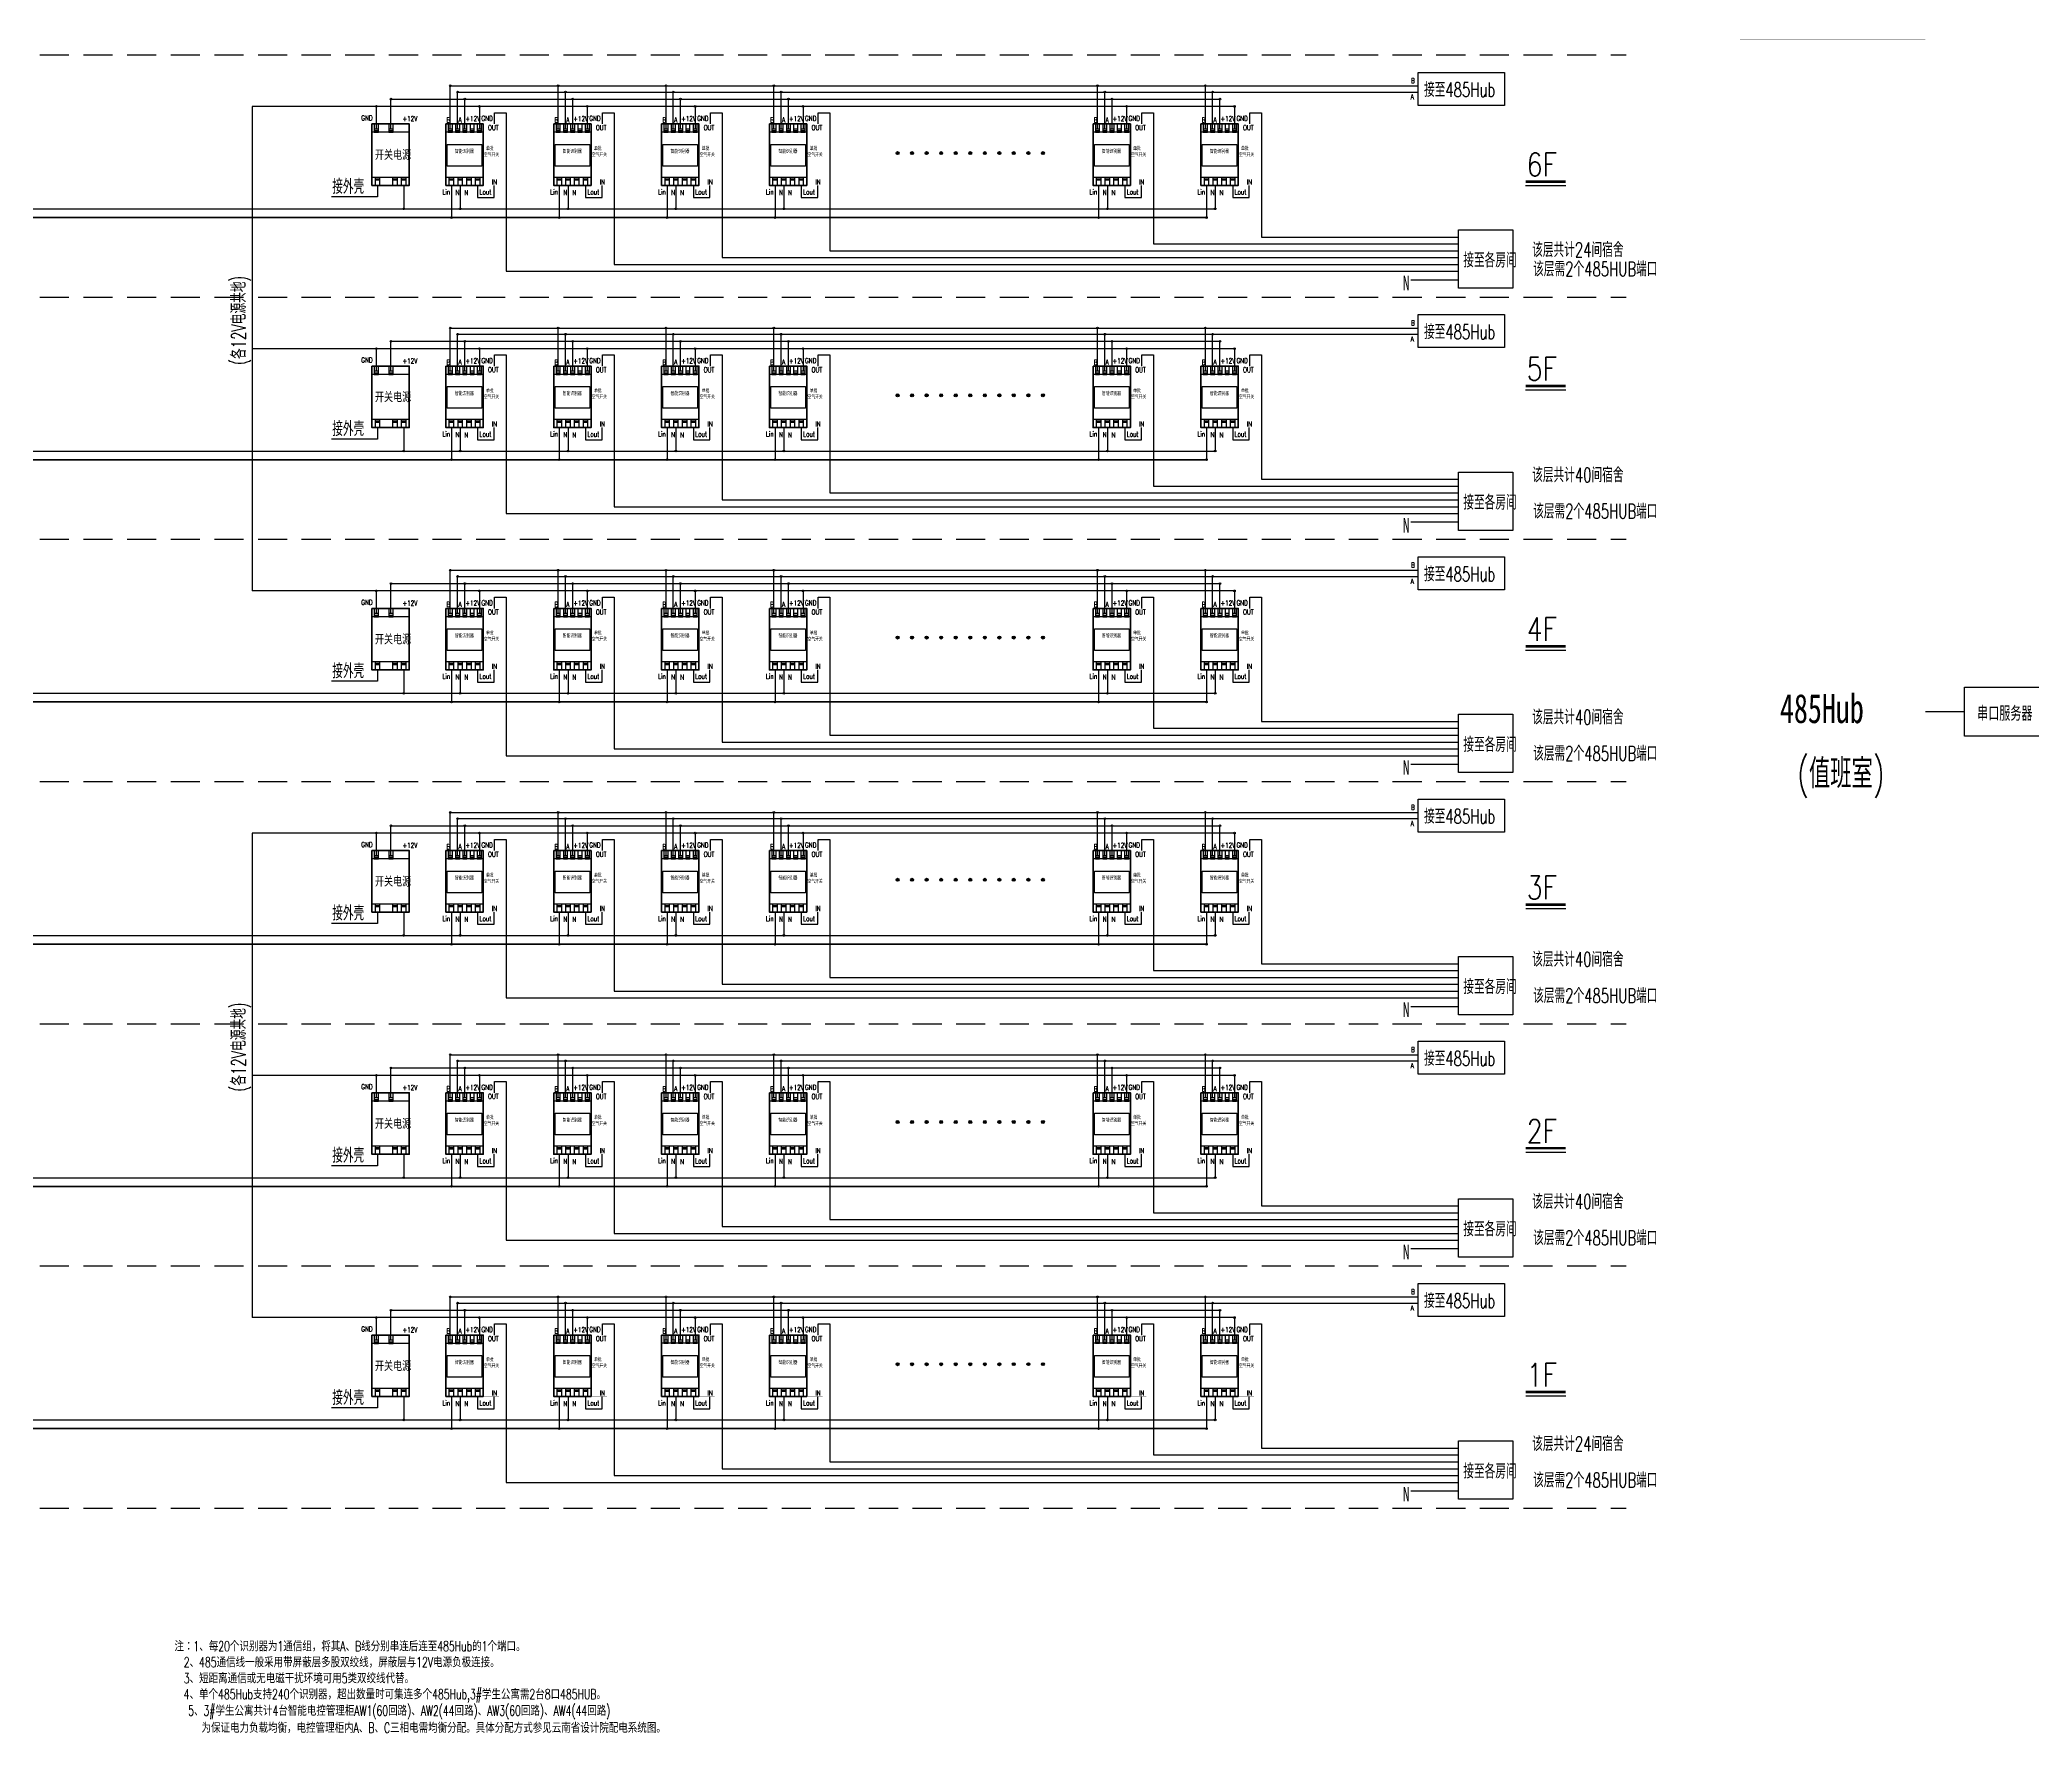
# Model space of a CAD drawing. Header units: millimetres. Extents: x -14098 to 347972, y -58509 to 133182.
# Drawn here: x 261789 to 330273, y 53746 to 111965 of the extents above; entities that cross this region are included whole.
import ezdxf
from ezdxf.enums import TextEntityAlignment as Align

# ---------------------------------------------------------------- set-up
doc = ezdxf.new("R2010")
doc.units = ezdxf.units.MM
doc.header["$LTSCALE"] = 1000
doc.linetypes.add('DASHED2', pattern=[0.375, 0.25, -0.125])
for name, color, linetype in [('5剖面线层', 1, 'Continuous'), ('6文字层', 3, 'Continuous'), ('RD', 1, 'Continuous'), ('TEXT', 3, 'Continuous')]:
    doc.layers.add(name, color=color, linetype=linetype)
doc.styles.add('PC_TEXTSTYLE', font='simplex.shx', dxfattribs={"width": 0.707, "bigfont": 'intecad.shx'})
doc.styles.add('romand', font='romans.shx', dxfattribs={"width": 0.75, "height": 300, "bigfont": 'fhztxt.shx'})
doc.styles.add('Z', font='romans', dxfattribs={"width": 0.8, "bigfont": 'z'})
doc.styles.add('样式 1', font='', dxfattribs={"width": 0.707})
doc.styles.get('样式 1').set_extended_font_data('KaiTi_GB2312')

# ---------------------------------------------------------------- blocks, each defined once
blk = doc.blocks.new('A$C324759D8')
for p, q in [((276, 2276), (276, 2607)), ((526, 2276), (526, 2607))]:
    blk.add_line(p, q)
for points in [[(122, 2452), (1407, 2452), (1407, 2166), (122, 2166)], [(204, 2166), (348, 2166), (348, 2452), (204, 2452)], [(204, 2223), (348, 2223), (348, 2276), (204, 2276)], [(454, 2166), (598, 2166), (598, 2452), (454, 2452)], [(454, 2223), (598, 2223), (598, 2276), (454, 2276)], [(704, 2166), (848, 2166), (848, 2452), (704, 2452)], [(704, 2223), (848, 2223), (848, 2276), (704, 2276)], [(954, 2166), (1098, 2166), (1098, 2452), (954, 2452)], [(954, 2223), (1098, 2223), (1098, 2276), (954, 2276)], [(1204, 2166), (1348, 2166), (1348, 2452), (1204, 2452)], [(1204, 2223), (1348, 2223), (1348, 2276), (1204, 2276)], [(169, 1749), (1360, 1749), (1360, 1005), (169, 1005)], [(122, 624), (1407, 624), (1407, 338), (122, 338)], [(242, 624), (387, 624), (387, 338), (242, 338)], [(242, 567), (387, 567), (387, 514), (242, 514)], [(542, 624), (687, 624), (687, 338), (542, 338)], [(542, 567), (687, 567), (687, 514), (542, 514)], [(842, 624), (987, 624), (987, 338), (842, 338)], [(842, 567), (987, 567), (987, 514), (842, 514)], [(1142, 624), (1287, 624), (1287, 338), (1142, 338)], [(1142, 567), (1287, 567), (1287, 514), (1142, 514)]]:
    blk.add_lwpolyline(points, close=True)
at = {"lineweight": 40}
blk.add_lwpolyline([(122, 2452), (1407, 2452), (1407, 338), (122, 338)], close=True, dxfattribs=at)
at = {"layer": 'RD', "color": 0, "const_width": 1}
blk.add_lwpolyline([(1407, 2452), (1950, 2452), (1950, 338), (1407, 338), (1407, 2452)], dxfattribs=at)
at = {"layer": '6文字层', "color": 7, "style": 'PC_TEXTSTYLE', "width": 0.667}
for s, p in [('B', (148, 2499)), ('A', (555, 2504)), ('+12V', (795, 2546)), ('GND', (1345, 2554)), ('OUT', (1570, 2239)), ('Lin', (0, 28)), ('N', (455, 7)), ('N', (761, 0)), ('Lout', (1278, 27)), ('IN', (1701, 372))]:
    blk.add_text(s, height=175, dxfattribs=at).set_placement(p)
at = {"layer": '6文字层', "color": 7, "style": 'Z', "width": 0.8}
for s, p in [('智能识别器', (433, 1571)), ('空气开关', (1432, 1456)), ('单批', (1505, 1668))]:
    blk.add_text(s, height=125, dxfattribs=at).set_placement(p, align=Align.TOP_LEFT)

msp = doc.modelspace()

# ---------------------------------------------------------------- hatches: boundary and pattern name
at = {"layer": '5剖面线层'}
h = msp.add_hatch(color=5, dxfattribs=at)
h.paths.add_polyline_path([(275870, 110385), (275899, 110385), (275927, 110385, 1)])
h.paths.add_polyline_path([(275927, 110385), (275899, 110385), (275899, 110357, 0.414214)])
h.paths.add_polyline_path([(275899, 110385), (275870, 110385, 0.414214), (275899, 110357)])
h = msp.add_hatch(color=5, dxfattribs=at)
h.paths.add_polyline_path([(279578, 110385), (279607, 110385), (279635, 110385, 1)])
h.paths.add_polyline_path([(279635, 110385), (279607, 110385), (279607, 110357, 0.414214)])
h.paths.add_polyline_path([(279607, 110385), (279578, 110385, 0.414214), (279607, 110357)])
h = msp.add_hatch(color=5, dxfattribs=at)
h.paths.add_polyline_path([(283286, 110385), (283314, 110385), (283343, 110385, 1)])
h.paths.add_polyline_path([(283343, 110385), (283314, 110385), (283314, 110357, 0.414214)])
h.paths.add_polyline_path([(283314, 110385), (283286, 110385, 0.414214), (283314, 110357)])
h = msp.add_hatch(color=5, dxfattribs=at)
h.paths.add_polyline_path([(286994, 110385), (287022, 110385), (287050, 110385, 1)])
h.paths.add_polyline_path([(287050, 110385), (287022, 110385), (287022, 110357, 0.414214)])
h.paths.add_polyline_path([(287022, 110385), (286994, 110385, 0.414214), (287022, 110357)])
h = msp.add_hatch(color=5, dxfattribs=at)
h.paths.add_polyline_path([(298117, 110385), (298145, 110385), (298174, 110385, 1)])
h.paths.add_polyline_path([(298174, 110385), (298145, 110385), (298145, 110357, 0.414214)])
h.paths.add_polyline_path([(298145, 110385), (298117, 110385, 0.414214), (298145, 110357)])
h = msp.add_hatch(color=5, dxfattribs=at)
h.paths.add_polyline_path([(301825, 110385), (301853, 110385), (301881, 110385, 1)])
h.paths.add_polyline_path([(301881, 110385), (301853, 110385), (301853, 110357, 0.414214)])
h.paths.add_polyline_path([(301853, 110385), (301825, 110385, 0.414214), (301853, 110357)])
h = msp.add_hatch(color=6, dxfattribs=at)
h.paths.add_polyline_path([(273330, 109675), (273358, 109675), (273387, 109675, 1)])
h.paths.add_polyline_path([(273387, 109675), (273358, 109675), (273358, 109646, 0.414214)])
h.paths.add_polyline_path([(273358, 109675), (273330, 109675, 0.414214), (273358, 109646)])
h = msp.add_hatch(color=6, dxfattribs=at)
h.paths.add_polyline_path([(273330, 109675), (273358, 109675), (273387, 109675, 1)])
h.paths.add_polyline_path([(273387, 109675), (273358, 109675), (273358, 109646, 0.414214)])
h.paths.add_polyline_path([(273358, 109675), (273330, 109675, 0.414214), (273358, 109646)])
h = msp.add_hatch(color=4, dxfattribs=at)
h.paths.add_polyline_path([(273830, 109927), (273858, 109927), (273887, 109927, 1)])
h.paths.add_polyline_path([(273887, 109927), (273858, 109927), (273858, 109899, 0.414214)])
h.paths.add_polyline_path([(273858, 109927), (273830, 109927, 0.414214), (273858, 109899)])
h = msp.add_hatch(color=5, dxfattribs=at)
h.paths.add_polyline_path([(276120, 110171), (276149, 110171), (276177, 110171, 1)])
h.paths.add_polyline_path([(276177, 110171), (276149, 110171), (276149, 110143, 0.414214)])
h.paths.add_polyline_path([(276149, 110171), (276120, 110171, 0.414214), (276149, 110143)])
h = msp.add_hatch(color=4, dxfattribs=at)
h.paths.add_polyline_path([(276370, 109927), (276399, 109927), (276427, 109927, 1)])
h.paths.add_polyline_path([(276427, 109927), (276399, 109927), (276399, 109899, 0.414214)])
h.paths.add_polyline_path([(276399, 109927), (276370, 109927, 0.414214), (276399, 109899)])
h = msp.add_hatch(color=6, dxfattribs=at)
h.paths.add_polyline_path([(276870, 109675), (276899, 109675), (276927, 109675, 1)])
h.paths.add_polyline_path([(276927, 109675), (276899, 109675), (276899, 109646, 0.414214)])
h.paths.add_polyline_path([(276899, 109675), (276870, 109675, 0.414214), (276899, 109646)])
h = msp.add_hatch(color=6, dxfattribs=at)
h.paths.add_polyline_path([(276870, 109675), (276899, 109675), (276927, 109675, 1)])
h.paths.add_polyline_path([(276927, 109675), (276899, 109675), (276899, 109646, 0.414214)])
h.paths.add_polyline_path([(276899, 109675), (276870, 109675, 0.414214), (276899, 109646)])
h = msp.add_hatch(color=5, dxfattribs=at)
h.paths.add_polyline_path([(279828, 110171), (279857, 110171), (279885, 110171, 1)])
h.paths.add_polyline_path([(279885, 110171), (279857, 110171), (279857, 110143, 0.414214)])
h.paths.add_polyline_path([(279857, 110171), (279828, 110171, 0.414214), (279857, 110143)])
h = msp.add_hatch(color=4, dxfattribs=at)
h.paths.add_polyline_path([(280078, 109927), (280107, 109927), (280135, 109927, 1)])
h.paths.add_polyline_path([(280135, 109927), (280107, 109927), (280107, 109899, 0.414214)])
h.paths.add_polyline_path([(280107, 109927), (280078, 109927, 0.414214), (280107, 109899)])
h = msp.add_hatch(color=6, dxfattribs=at)
h.paths.add_polyline_path([(280578, 109675), (280607, 109675), (280635, 109675, 1)])
h.paths.add_polyline_path([(280635, 109675), (280607, 109675), (280607, 109646, 0.414214)])
h.paths.add_polyline_path([(280607, 109675), (280578, 109675, 0.414214), (280607, 109646)])
h = msp.add_hatch(color=6, dxfattribs=at)
h.paths.add_polyline_path([(280578, 109675), (280607, 109675), (280635, 109675, 1)])
h.paths.add_polyline_path([(280635, 109675), (280607, 109675), (280607, 109646, 0.414214)])
h.paths.add_polyline_path([(280607, 109675), (280578, 109675, 0.414214), (280607, 109646)])
h = msp.add_hatch(color=5, dxfattribs=at)
h.paths.add_polyline_path([(283536, 110171), (283564, 110171), (283593, 110171, 1)])
h.paths.add_polyline_path([(283593, 110171), (283564, 110171), (283564, 110143, 0.414214)])
h.paths.add_polyline_path([(283564, 110171), (283536, 110171, 0.414214), (283564, 110143)])
h = msp.add_hatch(color=4, dxfattribs=at)
h.paths.add_polyline_path([(283786, 109927), (283814, 109927), (283843, 109927, 1)])
h.paths.add_polyline_path([(283843, 109927), (283814, 109927), (283814, 109899, 0.414214)])
h.paths.add_polyline_path([(283814, 109927), (283786, 109927, 0.414214), (283814, 109899)])
h = msp.add_hatch(color=6, dxfattribs=at)
h.paths.add_polyline_path([(284286, 109675), (284314, 109675), (284343, 109675, 1)])
h.paths.add_polyline_path([(284343, 109675), (284314, 109675), (284314, 109646, 0.414214)])
h.paths.add_polyline_path([(284314, 109675), (284286, 109675, 0.414214), (284314, 109646)])
h = msp.add_hatch(color=6, dxfattribs=at)
h.paths.add_polyline_path([(284286, 109675), (284314, 109675), (284343, 109675, 1)])
h.paths.add_polyline_path([(284343, 109675), (284314, 109675), (284314, 109646, 0.414214)])
h.paths.add_polyline_path([(284314, 109675), (284286, 109675, 0.414214), (284314, 109646)])
h = msp.add_hatch(color=5, dxfattribs=at)
h.paths.add_polyline_path([(287244, 110171), (287272, 110171), (287300, 110171, 1)])
h.paths.add_polyline_path([(287300, 110171), (287272, 110171), (287272, 110143, 0.414214)])
h.paths.add_polyline_path([(287272, 110171), (287244, 110171, 0.414214), (287272, 110143)])
h = msp.add_hatch(color=4, dxfattribs=at)
h.paths.add_polyline_path([(287494, 109927), (287522, 109927), (287550, 109927, 1)])
h.paths.add_polyline_path([(287550, 109927), (287522, 109927), (287522, 109899, 0.414214)])
h.paths.add_polyline_path([(287522, 109927), (287494, 109927, 0.414214), (287522, 109899)])
h = msp.add_hatch(color=6, dxfattribs=at)
h.paths.add_polyline_path([(287994, 109675), (288022, 109675), (288050, 109675, 1)])
h.paths.add_polyline_path([(288050, 109675), (288022, 109675), (288022, 109646, 0.414214)])
h.paths.add_polyline_path([(288022, 109675), (287994, 109675, 0.414214), (288022, 109646)])
h = msp.add_hatch(color=6, dxfattribs=at)
h.paths.add_polyline_path([(287994, 109675), (288022, 109675), (288050, 109675, 1)])
h.paths.add_polyline_path([(288050, 109675), (288022, 109675), (288022, 109646, 0.414214)])
h.paths.add_polyline_path([(288022, 109675), (287994, 109675, 0.414214), (288022, 109646)])
h = msp.add_hatch(color=5, dxfattribs=at)
h.paths.add_polyline_path([(298367, 110171), (298395, 110171), (298424, 110171, 1)])
h.paths.add_polyline_path([(298424, 110171), (298395, 110171), (298395, 110143, 0.414214)])
h.paths.add_polyline_path([(298395, 110171), (298367, 110171, 0.414214), (298395, 110143)])
h = msp.add_hatch(color=4, dxfattribs=at)
h.paths.add_polyline_path([(298617, 109927), (298645, 109927), (298674, 109927, 1)])
h.paths.add_polyline_path([(298674, 109927), (298645, 109927), (298645, 109899, 0.414214)])
h.paths.add_polyline_path([(298645, 109927), (298617, 109927, 0.414214), (298645, 109899)])
h = msp.add_hatch(color=6, dxfattribs=at)
h.paths.add_polyline_path([(299117, 109675), (299145, 109675), (299174, 109675, 1)])
h.paths.add_polyline_path([(299174, 109675), (299145, 109675), (299145, 109646, 0.414214)])
h.paths.add_polyline_path([(299145, 109675), (299117, 109675, 0.414214), (299145, 109646)])
h = msp.add_hatch(color=6, dxfattribs=at)
h.paths.add_polyline_path([(299117, 109675), (299145, 109675), (299174, 109675, 1)])
h.paths.add_polyline_path([(299174, 109675), (299145, 109675), (299145, 109646, 0.414214)])
h.paths.add_polyline_path([(299145, 109675), (299117, 109675, 0.414214), (299145, 109646)])
h = msp.add_hatch(color=5, dxfattribs=at)
h.paths.add_polyline_path([(302075, 110171), (302103, 110171), (302131, 110171, 1)])
h.paths.add_polyline_path([(302131, 110171), (302103, 110171), (302103, 110143, 0.414214)])
h.paths.add_polyline_path([(302103, 110171), (302075, 110171, 0.414214), (302103, 110143)])
h = msp.add_hatch(color=4, dxfattribs=at)
h.paths.add_polyline_path([(302325, 109927), (302353, 109927), (302381, 109927, 1)])
h.paths.add_polyline_path([(302381, 109927), (302353, 109927), (302353, 109899, 0.414214)])
h.paths.add_polyline_path([(302353, 109927), (302325, 109927, 0.414214), (302353, 109899)])
h = msp.add_hatch(color=6, dxfattribs=at)
h.paths.add_polyline_path([(302825, 109675), (302853, 109675), (302881, 109675, 1)])
h.paths.add_polyline_path([(302881, 109675), (302853, 109675), (302853, 109646, 0.414214)])
h.paths.add_polyline_path([(302853, 109675), (302825, 109675, 0.414214), (302853, 109646)])
h = msp.add_hatch(color=6, dxfattribs=at)
h.paths.add_polyline_path([(302825, 109675), (302853, 109675), (302881, 109675, 1)])
h.paths.add_polyline_path([(302881, 109675), (302853, 109675), (302853, 109646, 0.414214)])
h.paths.add_polyline_path([(302853, 109675), (302825, 109675, 0.414214), (302853, 109646)])
for points in [[(291322, 108070, 1), (291221, 108070, 1)], [(291822, 108070, 1), (291721, 108070, 1)], [(292322, 108070, 1), (292221, 108070, 1)], [(292822, 108070, 1), (292721, 108070, 1)], [(293322, 108070, 1), (293221, 108070, 1)], [(293822, 108070, 1), (293721, 108070, 1)], [(294322, 108070, 1), (294221, 108070, 1)], [(294822, 108070, 1), (294721, 108070, 1)], [(295318, 108071, 1), (295217, 108071, 1)], [(295818, 108071, 1), (295717, 108071, 1)], [(296318, 108071, 1), (296217, 108071, 1)], [(291322, 99742, 1), (291221, 99742, 1)], [(291822, 99742, 1), (291721, 99742, 1)], [(292322, 99742, 1), (292221, 99742, 1)], [(292822, 99742, 1), (292721, 99742, 1)], [(293322, 99742, 1), (293221, 99742, 1)], [(293822, 99742, 1), (293721, 99742, 1)], [(294322, 99742, 1), (294221, 99742, 1)], [(294822, 99742, 1), (294721, 99742, 1)], [(295318, 99743, 1), (295217, 99743, 1)], [(295818, 99743, 1), (295717, 99743, 1)], [(296318, 99743, 1), (296217, 99743, 1)], [(291322, 91414, 1), (291221, 91414, 1)], [(291822, 91414, 1), (291721, 91414, 1)], [(292322, 91414, 1), (292221, 91414, 1)], [(292822, 91414, 1), (292721, 91414, 1)], [(293322, 91414, 1), (293221, 91414, 1)], [(293822, 91414, 1), (293721, 91414, 1)], [(294322, 91414, 1), (294221, 91414, 1)], [(294822, 91414, 1), (294721, 91414, 1)], [(295318, 91415, 1), (295217, 91415, 1)], [(295818, 91415, 1), (295717, 91415, 1)], [(296318, 91415, 1), (296217, 91415, 1)], [(291322, 83086, 1), (291221, 83086, 1)], [(291822, 83086, 1), (291721, 83086, 1)], [(292322, 83086, 1), (292221, 83086, 1)], [(292822, 83086, 1), (292721, 83086, 1)], [(293322, 83086, 1), (293221, 83086, 1)], [(293822, 83086, 1), (293721, 83086, 1)], [(294322, 83086, 1), (294221, 83086, 1)], [(294822, 83086, 1), (294721, 83086, 1)], [(295318, 83087, 1), (295217, 83087, 1)], [(295818, 83087, 1), (295717, 83087, 1)], [(296318, 83087, 1), (296217, 83087, 1)], [(291322, 74758, 1), (291221, 74758, 1)], [(291822, 74758, 1), (291721, 74758, 1)], [(292322, 74758, 1), (292221, 74758, 1)], [(292822, 74758, 1), (292721, 74758, 1)], [(293322, 74758, 1), (293221, 74758, 1)], [(293822, 74758, 1), (293721, 74758, 1)], [(294322, 74758, 1), (294221, 74758, 1)], [(294822, 74758, 1), (294721, 74758, 1)], [(295318, 74759, 1), (295217, 74759, 1)], [(295818, 74759, 1), (295717, 74759, 1)], [(296318, 74759, 1), (296217, 74759, 1)], [(291322, 66430, 1), (291221, 66430, 1)], [(291822, 66430, 1), (291721, 66430, 1)], [(292322, 66430, 1), (292221, 66430, 1)], [(292822, 66430, 1), (292721, 66430, 1)], [(293322, 66430, 1), (293221, 66430, 1)], [(293822, 66430, 1), (293721, 66430, 1)], [(294322, 66430, 1), (294221, 66430, 1)], [(294822, 66430, 1), (294721, 66430, 1)], [(295318, 66432, 1), (295217, 66432, 1)], [(295818, 66432, 1), (295717, 66432, 1)], [(296318, 66432, 1), (296217, 66432, 1)]]:
    msp.add_hatch(color=4, dxfattribs=at).paths.add_polyline_path(points)
h = msp.add_hatch(color=4, dxfattribs=at)
h.paths.add_polyline_path([(274269, 106155), (274297, 106155), (274326, 106155, 1)])
h.paths.add_polyline_path([(274326, 106155), (274297, 106155), (274297, 106127, 0.414214)])
h.paths.add_polyline_path([(274297, 106155), (274269, 106155, 0.414214), (274297, 106127)])
h = msp.add_hatch(color=4, dxfattribs=at)
h.paths.add_polyline_path([(276209, 106155), (276237, 106155), (276266, 106155, 1)])
h.paths.add_polyline_path([(276266, 106155), (276237, 106155), (276237, 106127, 0.414214)])
h.paths.add_polyline_path([(276237, 106155), (276209, 106155, 0.414214), (276237, 106127)])
h = msp.add_hatch(color=4, dxfattribs=at)
h.paths.add_polyline_path([(279917, 106155), (279945, 106155), (279974, 106155, 1)])
h.paths.add_polyline_path([(279974, 106155), (279945, 106155), (279945, 106127, 0.414214)])
h.paths.add_polyline_path([(279945, 106155), (279917, 106155, 0.414214), (279945, 106127)])
h = msp.add_hatch(color=4, dxfattribs=at)
h.paths.add_polyline_path([(283624, 106155), (283653, 106155), (283681, 106155, 1)])
h.paths.add_polyline_path([(283681, 106155), (283653, 106155), (283653, 106127, 0.414214)])
h.paths.add_polyline_path([(283653, 106155), (283624, 106155, 0.414214), (283653, 106127)])
h = msp.add_hatch(color=4, dxfattribs=at)
h.paths.add_polyline_path([(287332, 106155), (287361, 106155), (287389, 106155, 1)])
h.paths.add_polyline_path([(287389, 106155), (287361, 106155), (287361, 106127, 0.414214)])
h.paths.add_polyline_path([(287361, 106155), (287332, 106155, 0.414214), (287361, 106127)])
h = msp.add_hatch(color=4, dxfattribs=at)
h.paths.add_polyline_path([(298455, 106155), (298484, 106155), (298512, 106155, 1)])
h.paths.add_polyline_path([(298512, 106155), (298484, 106155), (298484, 106127, 0.414214)])
h.paths.add_polyline_path([(298484, 106155), (298455, 106155, 0.414214), (298484, 106127)])
h = msp.add_hatch(color=4, dxfattribs=at)
h.paths.add_polyline_path([(302163, 106155), (302192, 106155), (302220, 106155, 1)])
h.paths.add_polyline_path([(302220, 106155), (302192, 106155), (302192, 106127, 0.414214)])
h.paths.add_polyline_path([(302192, 106155), (302163, 106155, 0.414214), (302192, 106127)])
h = msp.add_hatch(color=1, dxfattribs=at)
h.paths.add_polyline_path([(275909, 105856), (275937, 105856), (275966, 105856, 1)])
h.paths.add_polyline_path([(275966, 105856), (275937, 105856), (275937, 105827, 0.414214)])
h.paths.add_polyline_path([(275937, 105856), (275909, 105856, 0.414214), (275937, 105827)])
h = msp.add_hatch(color=1, dxfattribs=at)
h.paths.add_polyline_path([(279617, 105856), (279645, 105856), (279674, 105856, 1)])
h.paths.add_polyline_path([(279674, 105856), (279645, 105856), (279645, 105827, 0.414214)])
h.paths.add_polyline_path([(279645, 105856), (279617, 105856, 0.414214), (279645, 105827)])
h = msp.add_hatch(color=1, dxfattribs=at)
h.paths.add_polyline_path([(283324, 105856), (283353, 105856), (283381, 105856, 1)])
h.paths.add_polyline_path([(283381, 105856), (283353, 105856), (283353, 105827, 0.414214)])
h.paths.add_polyline_path([(283353, 105856), (283324, 105856, 0.414214), (283353, 105827)])
h = msp.add_hatch(color=1, dxfattribs=at)
h.paths.add_polyline_path([(287032, 105856), (287061, 105856), (287089, 105856, 1)])
h.paths.add_polyline_path([(287089, 105856), (287061, 105856), (287061, 105827, 0.414214)])
h.paths.add_polyline_path([(287061, 105856), (287032, 105856, 0.414214), (287061, 105827)])
h = msp.add_hatch(color=1, dxfattribs=at)
h.paths.add_polyline_path([(298155, 105856), (298184, 105856), (298212, 105856, 1)])
h.paths.add_polyline_path([(298212, 105856), (298184, 105856), (298184, 105827, 0.414214)])
h.paths.add_polyline_path([(298184, 105856), (298155, 105856, 0.414214), (298184, 105827)])
h = msp.add_hatch(color=1, dxfattribs=at)
h.paths.add_polyline_path([(301863, 105856), (301892, 105856), (301920, 105856, 1)])
h.paths.add_polyline_path([(301920, 105856), (301892, 105856), (301892, 105827, 0.414214)])
h.paths.add_polyline_path([(301892, 105856), (301863, 105856, 0.414214), (301892, 105827)])
h = msp.add_hatch(color=5, dxfattribs=at)
h.paths.add_polyline_path([(275870, 102057), (275899, 102057), (275927, 102057, 1)])
h.paths.add_polyline_path([(275927, 102057), (275899, 102057), (275899, 102029, 0.414214)])
h.paths.add_polyline_path([(275899, 102057), (275870, 102057, 0.414214), (275899, 102029)])
h = msp.add_hatch(color=5, dxfattribs=at)
h.paths.add_polyline_path([(279578, 102057), (279607, 102057), (279635, 102057, 1)])
h.paths.add_polyline_path([(279635, 102057), (279607, 102057), (279607, 102029, 0.414214)])
h.paths.add_polyline_path([(279607, 102057), (279578, 102057, 0.414214), (279607, 102029)])
h = msp.add_hatch(color=5, dxfattribs=at)
h.paths.add_polyline_path([(283286, 102057), (283314, 102057), (283343, 102057, 1)])
h.paths.add_polyline_path([(283343, 102057), (283314, 102057), (283314, 102029, 0.414214)])
h.paths.add_polyline_path([(283314, 102057), (283286, 102057, 0.414214), (283314, 102029)])
h = msp.add_hatch(color=5, dxfattribs=at)
h.paths.add_polyline_path([(286994, 102057), (287022, 102057), (287050, 102057, 1)])
h.paths.add_polyline_path([(287050, 102057), (287022, 102057), (287022, 102029, 0.414214)])
h.paths.add_polyline_path([(287022, 102057), (286994, 102057, 0.414214), (287022, 102029)])
h = msp.add_hatch(color=5, dxfattribs=at)
h.paths.add_polyline_path([(298117, 102057), (298145, 102057), (298174, 102057, 1)])
h.paths.add_polyline_path([(298174, 102057), (298145, 102057), (298145, 102029, 0.414214)])
h.paths.add_polyline_path([(298145, 102057), (298117, 102057, 0.414214), (298145, 102029)])
h = msp.add_hatch(color=5, dxfattribs=at)
h.paths.add_polyline_path([(301825, 102057), (301853, 102057), (301881, 102057, 1)])
h.paths.add_polyline_path([(301881, 102057), (301853, 102057), (301853, 102029, 0.414214)])
h.paths.add_polyline_path([(301853, 102057), (301825, 102057, 0.414214), (301853, 102029)])
h = msp.add_hatch(color=6, dxfattribs=at)
h.paths.add_polyline_path([(273330, 101347), (273358, 101347), (273387, 101347, 1)])
h.paths.add_polyline_path([(273387, 101347), (273358, 101347), (273358, 101319, 0.414214)])
h.paths.add_polyline_path([(273358, 101347), (273330, 101347, 0.414214), (273358, 101319)])
h = msp.add_hatch(color=6, dxfattribs=at)
h.paths.add_polyline_path([(273330, 101347), (273358, 101347), (273387, 101347, 1)])
h.paths.add_polyline_path([(273387, 101347), (273358, 101347), (273358, 101319, 0.414214)])
h.paths.add_polyline_path([(273358, 101347), (273330, 101347, 0.414214), (273358, 101319)])
h = msp.add_hatch(color=4, dxfattribs=at)
h.paths.add_polyline_path([(273830, 101600), (273858, 101600), (273887, 101600, 1)])
h.paths.add_polyline_path([(273887, 101600), (273858, 101600), (273858, 101571, 0.414214)])
h.paths.add_polyline_path([(273858, 101600), (273830, 101600, 0.414214), (273858, 101571)])
h = msp.add_hatch(color=5, dxfattribs=at)
h.paths.add_polyline_path([(276120, 101843), (276149, 101843), (276177, 101843, 1)])
h.paths.add_polyline_path([(276177, 101843), (276149, 101843), (276149, 101815, 0.414214)])
h.paths.add_polyline_path([(276149, 101843), (276120, 101843, 0.414214), (276149, 101815)])
h = msp.add_hatch(color=4, dxfattribs=at)
h.paths.add_polyline_path([(276370, 101600), (276399, 101600), (276427, 101600, 1)])
h.paths.add_polyline_path([(276427, 101600), (276399, 101600), (276399, 101571, 0.414214)])
h.paths.add_polyline_path([(276399, 101600), (276370, 101600, 0.414214), (276399, 101571)])
h = msp.add_hatch(color=6, dxfattribs=at)
h.paths.add_polyline_path([(276870, 101347), (276899, 101347), (276927, 101347, 1)])
h.paths.add_polyline_path([(276927, 101347), (276899, 101347), (276899, 101319, 0.414214)])
h.paths.add_polyline_path([(276899, 101347), (276870, 101347, 0.414214), (276899, 101319)])
h = msp.add_hatch(color=6, dxfattribs=at)
h.paths.add_polyline_path([(276870, 101347), (276899, 101347), (276927, 101347, 1)])
h.paths.add_polyline_path([(276927, 101347), (276899, 101347), (276899, 101319, 0.414214)])
h.paths.add_polyline_path([(276899, 101347), (276870, 101347, 0.414214), (276899, 101319)])
h = msp.add_hatch(color=5, dxfattribs=at)
h.paths.add_polyline_path([(279828, 101843), (279857, 101843), (279885, 101843, 1)])
h.paths.add_polyline_path([(279885, 101843), (279857, 101843), (279857, 101815, 0.414214)])
h.paths.add_polyline_path([(279857, 101843), (279828, 101843, 0.414214), (279857, 101815)])
h = msp.add_hatch(color=4, dxfattribs=at)
h.paths.add_polyline_path([(280078, 101600), (280107, 101600), (280135, 101600, 1)])
h.paths.add_polyline_path([(280135, 101600), (280107, 101600), (280107, 101571, 0.414214)])
h.paths.add_polyline_path([(280107, 101600), (280078, 101600, 0.414214), (280107, 101571)])
h = msp.add_hatch(color=6, dxfattribs=at)
h.paths.add_polyline_path([(280578, 101347), (280607, 101347), (280635, 101347, 1)])
h.paths.add_polyline_path([(280635, 101347), (280607, 101347), (280607, 101319, 0.414214)])
h.paths.add_polyline_path([(280607, 101347), (280578, 101347, 0.414214), (280607, 101319)])
h = msp.add_hatch(color=6, dxfattribs=at)
h.paths.add_polyline_path([(280578, 101347), (280607, 101347), (280635, 101347, 1)])
h.paths.add_polyline_path([(280635, 101347), (280607, 101347), (280607, 101319, 0.414214)])
h.paths.add_polyline_path([(280607, 101347), (280578, 101347, 0.414214), (280607, 101319)])
h = msp.add_hatch(color=5, dxfattribs=at)
h.paths.add_polyline_path([(283536, 101843), (283564, 101843), (283593, 101843, 1)])
h.paths.add_polyline_path([(283593, 101843), (283564, 101843), (283564, 101815, 0.414214)])
h.paths.add_polyline_path([(283564, 101843), (283536, 101843, 0.414214), (283564, 101815)])
h = msp.add_hatch(color=4, dxfattribs=at)
h.paths.add_polyline_path([(283786, 101600), (283814, 101600), (283843, 101600, 1)])
h.paths.add_polyline_path([(283843, 101600), (283814, 101600), (283814, 101571, 0.414214)])
h.paths.add_polyline_path([(283814, 101600), (283786, 101600, 0.414214), (283814, 101571)])
h = msp.add_hatch(color=6, dxfattribs=at)
h.paths.add_polyline_path([(284286, 101347), (284314, 101347), (284343, 101347, 1)])
h.paths.add_polyline_path([(284343, 101347), (284314, 101347), (284314, 101319, 0.414214)])
h.paths.add_polyline_path([(284314, 101347), (284286, 101347, 0.414214), (284314, 101319)])
h = msp.add_hatch(color=6, dxfattribs=at)
h.paths.add_polyline_path([(284286, 101347), (284314, 101347), (284343, 101347, 1)])
h.paths.add_polyline_path([(284343, 101347), (284314, 101347), (284314, 101319, 0.414214)])
h.paths.add_polyline_path([(284314, 101347), (284286, 101347, 0.414214), (284314, 101319)])
h = msp.add_hatch(color=5, dxfattribs=at)
h.paths.add_polyline_path([(287244, 101843), (287272, 101843), (287300, 101843, 1)])
h.paths.add_polyline_path([(287300, 101843), (287272, 101843), (287272, 101815, 0.414214)])
h.paths.add_polyline_path([(287272, 101843), (287244, 101843, 0.414214), (287272, 101815)])
h = msp.add_hatch(color=4, dxfattribs=at)
h.paths.add_polyline_path([(287494, 101600), (287522, 101600), (287550, 101600, 1)])
h.paths.add_polyline_path([(287550, 101600), (287522, 101600), (287522, 101571, 0.414214)])
h.paths.add_polyline_path([(287522, 101600), (287494, 101600, 0.414214), (287522, 101571)])
h = msp.add_hatch(color=6, dxfattribs=at)
h.paths.add_polyline_path([(287994, 101347), (288022, 101347), (288050, 101347, 1)])
h.paths.add_polyline_path([(288050, 101347), (288022, 101347), (288022, 101319, 0.414214)])
h.paths.add_polyline_path([(288022, 101347), (287994, 101347, 0.414214), (288022, 101319)])
h = msp.add_hatch(color=6, dxfattribs=at)
h.paths.add_polyline_path([(287994, 101347), (288022, 101347), (288050, 101347, 1)])
h.paths.add_polyline_path([(288050, 101347), (288022, 101347), (288022, 101319, 0.414214)])
h.paths.add_polyline_path([(288022, 101347), (287994, 101347, 0.414214), (288022, 101319)])
h = msp.add_hatch(color=5, dxfattribs=at)
h.paths.add_polyline_path([(298367, 101843), (298395, 101843), (298424, 101843, 1)])
h.paths.add_polyline_path([(298424, 101843), (298395, 101843), (298395, 101815, 0.414214)])
h.paths.add_polyline_path([(298395, 101843), (298367, 101843, 0.414214), (298395, 101815)])
h = msp.add_hatch(color=4, dxfattribs=at)
h.paths.add_polyline_path([(298617, 101600), (298645, 101600), (298674, 101600, 1)])
h.paths.add_polyline_path([(298674, 101600), (298645, 101600), (298645, 101571, 0.414214)])
h.paths.add_polyline_path([(298645, 101600), (298617, 101600, 0.414214), (298645, 101571)])
h = msp.add_hatch(color=6, dxfattribs=at)
h.paths.add_polyline_path([(299117, 101347), (299145, 101347), (299174, 101347, 1)])
h.paths.add_polyline_path([(299174, 101347), (299145, 101347), (299145, 101319, 0.414214)])
h.paths.add_polyline_path([(299145, 101347), (299117, 101347, 0.414214), (299145, 101319)])
h = msp.add_hatch(color=6, dxfattribs=at)
h.paths.add_polyline_path([(299117, 101347), (299145, 101347), (299174, 101347, 1)])
h.paths.add_polyline_path([(299174, 101347), (299145, 101347), (299145, 101319, 0.414214)])
h.paths.add_polyline_path([(299145, 101347), (299117, 101347, 0.414214), (299145, 101319)])
h = msp.add_hatch(color=5, dxfattribs=at)
h.paths.add_polyline_path([(302075, 101843), (302103, 101843), (302131, 101843, 1)])
h.paths.add_polyline_path([(302131, 101843), (302103, 101843), (302103, 101815, 0.414214)])
h.paths.add_polyline_path([(302103, 101843), (302075, 101843, 0.414214), (302103, 101815)])
h = msp.add_hatch(color=4, dxfattribs=at)
h.paths.add_polyline_path([(302325, 101600), (302353, 101600), (302381, 101600, 1)])
h.paths.add_polyline_path([(302381, 101600), (302353, 101600), (302353, 101571, 0.414214)])
h.paths.add_polyline_path([(302353, 101600), (302325, 101600, 0.414214), (302353, 101571)])
h = msp.add_hatch(color=6, dxfattribs=at)
h.paths.add_polyline_path([(302825, 101347), (302853, 101347), (302881, 101347, 1)])
h.paths.add_polyline_path([(302881, 101347), (302853, 101347), (302853, 101319, 0.414214)])
h.paths.add_polyline_path([(302853, 101347), (302825, 101347, 0.414214), (302853, 101319)])
h = msp.add_hatch(color=6, dxfattribs=at)
h.paths.add_polyline_path([(302825, 101347), (302853, 101347), (302881, 101347, 1)])
h.paths.add_polyline_path([(302881, 101347), (302853, 101347), (302853, 101319, 0.414214)])
h.paths.add_polyline_path([(302853, 101347), (302825, 101347, 0.414214), (302853, 101319)])
h = msp.add_hatch(color=4, dxfattribs=at)
h.paths.add_polyline_path([(274269, 97827), (274297, 97827), (274326, 97827, 1)])
h.paths.add_polyline_path([(274326, 97827), (274297, 97827), (274297, 97799, 0.414214)])
h.paths.add_polyline_path([(274297, 97827), (274269, 97827, 0.414214), (274297, 97799)])
h = msp.add_hatch(color=1, dxfattribs=at)
h.paths.add_polyline_path([(275909, 97528), (275937, 97528), (275966, 97528, 1)])
h.paths.add_polyline_path([(275966, 97528), (275937, 97528), (275937, 97499, 0.414214)])
h.paths.add_polyline_path([(275937, 97528), (275909, 97528, 0.414214), (275937, 97499)])
h = msp.add_hatch(color=4, dxfattribs=at)
h.paths.add_polyline_path([(276209, 97827), (276237, 97827), (276266, 97827, 1)])
h.paths.add_polyline_path([(276266, 97827), (276237, 97827), (276237, 97799, 0.414214)])
h.paths.add_polyline_path([(276237, 97827), (276209, 97827, 0.414214), (276237, 97799)])
h = msp.add_hatch(color=1, dxfattribs=at)
h.paths.add_polyline_path([(279617, 97528), (279645, 97528), (279674, 97528, 1)])
h.paths.add_polyline_path([(279674, 97528), (279645, 97528), (279645, 97499, 0.414214)])
h.paths.add_polyline_path([(279645, 97528), (279617, 97528, 0.414214), (279645, 97499)])
h = msp.add_hatch(color=4, dxfattribs=at)
h.paths.add_polyline_path([(279917, 97827), (279945, 97827), (279974, 97827, 1)])
h.paths.add_polyline_path([(279974, 97827), (279945, 97827), (279945, 97799, 0.414214)])
h.paths.add_polyline_path([(279945, 97827), (279917, 97827, 0.414214), (279945, 97799)])
h = msp.add_hatch(color=1, dxfattribs=at)
h.paths.add_polyline_path([(283324, 97528), (283353, 97528), (283381, 97528, 1)])
h.paths.add_polyline_path([(283381, 97528), (283353, 97528), (283353, 97499, 0.414214)])
h.paths.add_polyline_path([(283353, 97528), (283324, 97528, 0.414214), (283353, 97499)])
h = msp.add_hatch(color=4, dxfattribs=at)
h.paths.add_polyline_path([(283624, 97827), (283653, 97827), (283681, 97827, 1)])
h.paths.add_polyline_path([(283681, 97827), (283653, 97827), (283653, 97799, 0.414214)])
h.paths.add_polyline_path([(283653, 97827), (283624, 97827, 0.414214), (283653, 97799)])
h = msp.add_hatch(color=1, dxfattribs=at)
h.paths.add_polyline_path([(287032, 97528), (287061, 97528), (287089, 97528, 1)])
h.paths.add_polyline_path([(287089, 97528), (287061, 97528), (287061, 97499, 0.414214)])
h.paths.add_polyline_path([(287061, 97528), (287032, 97528, 0.414214), (287061, 97499)])
h = msp.add_hatch(color=4, dxfattribs=at)
h.paths.add_polyline_path([(287332, 97827), (287361, 97827), (287389, 97827, 1)])
h.paths.add_polyline_path([(287389, 97827), (287361, 97827), (287361, 97799, 0.414214)])
h.paths.add_polyline_path([(287361, 97827), (287332, 97827, 0.414214), (287361, 97799)])
h = msp.add_hatch(color=1, dxfattribs=at)
h.paths.add_polyline_path([(298155, 97528), (298184, 97528), (298212, 97528, 1)])
h.paths.add_polyline_path([(298212, 97528), (298184, 97528), (298184, 97499, 0.414214)])
h.paths.add_polyline_path([(298184, 97528), (298155, 97528, 0.414214), (298184, 97499)])
h = msp.add_hatch(color=4, dxfattribs=at)
h.paths.add_polyline_path([(298455, 97827), (298484, 97827), (298512, 97827, 1)])
h.paths.add_polyline_path([(298512, 97827), (298484, 97827), (298484, 97799, 0.414214)])
h.paths.add_polyline_path([(298484, 97827), (298455, 97827, 0.414214), (298484, 97799)])
h = msp.add_hatch(color=1, dxfattribs=at)
h.paths.add_polyline_path([(301863, 97528), (301892, 97528), (301920, 97528, 1)])
h.paths.add_polyline_path([(301920, 97528), (301892, 97528), (301892, 97499, 0.414214)])
h.paths.add_polyline_path([(301892, 97528), (301863, 97528, 0.414214), (301892, 97499)])
h = msp.add_hatch(color=4, dxfattribs=at)
h.paths.add_polyline_path([(302163, 97827), (302192, 97827), (302220, 97827, 1)])
h.paths.add_polyline_path([(302220, 97827), (302192, 97827), (302192, 97799, 0.414214)])
h.paths.add_polyline_path([(302192, 97827), (302163, 97827, 0.414214), (302192, 97799)])
h = msp.add_hatch(color=4, dxfattribs=at)
h.paths.add_polyline_path([(273830, 93272), (273858, 93272), (273887, 93272, 1)])
h.paths.add_polyline_path([(273887, 93272), (273858, 93272), (273858, 93243, 0.414214)])
h.paths.add_polyline_path([(273858, 93272), (273830, 93272, 0.414214), (273858, 93243)])
h = msp.add_hatch(color=5, dxfattribs=at)
h.paths.add_polyline_path([(275870, 93729), (275899, 93729), (275927, 93729, 1)])
h.paths.add_polyline_path([(275927, 93729), (275899, 93729), (275899, 93701, 0.414214)])
h.paths.add_polyline_path([(275899, 93729), (275870, 93729, 0.414214), (275899, 93701)])
h = msp.add_hatch(color=5, dxfattribs=at)
h.paths.add_polyline_path([(276120, 93516), (276149, 93516), (276177, 93516, 1)])
h.paths.add_polyline_path([(276177, 93516), (276149, 93516), (276149, 93487, 0.414214)])
h.paths.add_polyline_path([(276149, 93516), (276120, 93516, 0.414214), (276149, 93487)])
h = msp.add_hatch(color=4, dxfattribs=at)
h.paths.add_polyline_path([(276370, 93272), (276399, 93272), (276427, 93272, 1)])
h.paths.add_polyline_path([(276427, 93272), (276399, 93272), (276399, 93243, 0.414214)])
h.paths.add_polyline_path([(276399, 93272), (276370, 93272, 0.414214), (276399, 93243)])
h = msp.add_hatch(color=5, dxfattribs=at)
h.paths.add_polyline_path([(279578, 93729), (279607, 93729), (279635, 93729, 1)])
h.paths.add_polyline_path([(279635, 93729), (279607, 93729), (279607, 93701, 0.414214)])
h.paths.add_polyline_path([(279607, 93729), (279578, 93729, 0.414214), (279607, 93701)])
h = msp.add_hatch(color=5, dxfattribs=at)
h.paths.add_polyline_path([(279828, 93516), (279857, 93516), (279885, 93516, 1)])
h.paths.add_polyline_path([(279885, 93516), (279857, 93516), (279857, 93487, 0.414214)])
h.paths.add_polyline_path([(279857, 93516), (279828, 93516, 0.414214), (279857, 93487)])
h = msp.add_hatch(color=4, dxfattribs=at)
h.paths.add_polyline_path([(280078, 93272), (280107, 93272), (280135, 93272, 1)])
h.paths.add_polyline_path([(280135, 93272), (280107, 93272), (280107, 93243, 0.414214)])
h.paths.add_polyline_path([(280107, 93272), (280078, 93272, 0.414214), (280107, 93243)])
h = msp.add_hatch(color=5, dxfattribs=at)
h.paths.add_polyline_path([(283286, 93729), (283314, 93729), (283343, 93729, 1)])
h.paths.add_polyline_path([(283343, 93729), (283314, 93729), (283314, 93701, 0.414214)])
h.paths.add_polyline_path([(283314, 93729), (283286, 93729, 0.414214), (283314, 93701)])
h = msp.add_hatch(color=5, dxfattribs=at)
h.paths.add_polyline_path([(283536, 93516), (283564, 93516), (283593, 93516, 1)])
h.paths.add_polyline_path([(283593, 93516), (283564, 93516), (283564, 93487, 0.414214)])
h.paths.add_polyline_path([(283564, 93516), (283536, 93516, 0.414214), (283564, 93487)])
h = msp.add_hatch(color=4, dxfattribs=at)
h.paths.add_polyline_path([(283786, 93272), (283814, 93272), (283843, 93272, 1)])
h.paths.add_polyline_path([(283843, 93272), (283814, 93272), (283814, 93243, 0.414214)])
h.paths.add_polyline_path([(283814, 93272), (283786, 93272, 0.414214), (283814, 93243)])
h = msp.add_hatch(color=5, dxfattribs=at)
h.paths.add_polyline_path([(286994, 93729), (287022, 93729), (287050, 93729, 1)])
h.paths.add_polyline_path([(287050, 93729), (287022, 93729), (287022, 93701, 0.414214)])
h.paths.add_polyline_path([(287022, 93729), (286994, 93729, 0.414214), (287022, 93701)])
h = msp.add_hatch(color=5, dxfattribs=at)
h.paths.add_polyline_path([(287244, 93516), (287272, 93516), (287300, 93516, 1)])
h.paths.add_polyline_path([(287300, 93516), (287272, 93516), (287272, 93487, 0.414214)])
h.paths.add_polyline_path([(287272, 93516), (287244, 93516, 0.414214), (287272, 93487)])
h = msp.add_hatch(color=4, dxfattribs=at)
h.paths.add_polyline_path([(287494, 93272), (287522, 93272), (287550, 93272, 1)])
h.paths.add_polyline_path([(287550, 93272), (287522, 93272), (287522, 93243, 0.414214)])
h.paths.add_polyline_path([(287522, 93272), (287494, 93272, 0.414214), (287522, 93243)])
h = msp.add_hatch(color=5, dxfattribs=at)
h.paths.add_polyline_path([(298117, 93729), (298145, 93729), (298174, 93729, 1)])
h.paths.add_polyline_path([(298174, 93729), (298145, 93729), (298145, 93701, 0.414214)])
h.paths.add_polyline_path([(298145, 93729), (298117, 93729, 0.414214), (298145, 93701)])
h = msp.add_hatch(color=5, dxfattribs=at)
h.paths.add_polyline_path([(298367, 93516), (298395, 93516), (298424, 93516, 1)])
h.paths.add_polyline_path([(298424, 93516), (298395, 93516), (298395, 93487, 0.414214)])
h.paths.add_polyline_path([(298395, 93516), (298367, 93516, 0.414214), (298395, 93487)])
h = msp.add_hatch(color=4, dxfattribs=at)
h.paths.add_polyline_path([(298617, 93272), (298645, 93272), (298674, 93272, 1)])
h.paths.add_polyline_path([(298674, 93272), (298645, 93272), (298645, 93243, 0.414214)])
h.paths.add_polyline_path([(298645, 93272), (298617, 93272, 0.414214), (298645, 93243)])
h = msp.add_hatch(color=5, dxfattribs=at)
h.paths.add_polyline_path([(301825, 93729), (301853, 93729), (301881, 93729, 1)])
h.paths.add_polyline_path([(301881, 93729), (301853, 93729), (301853, 93701, 0.414214)])
h.paths.add_polyline_path([(301853, 93729), (301825, 93729, 0.414214), (301853, 93701)])
h = msp.add_hatch(color=5, dxfattribs=at)
h.paths.add_polyline_path([(302075, 93516), (302103, 93516), (302131, 93516, 1)])
h.paths.add_polyline_path([(302131, 93516), (302103, 93516), (302103, 93487, 0.414214)])
h.paths.add_polyline_path([(302103, 93516), (302075, 93516, 0.414214), (302103, 93487)])
h = msp.add_hatch(color=4, dxfattribs=at)
h.paths.add_polyline_path([(302325, 93272), (302353, 93272), (302381, 93272, 1)])
h.paths.add_polyline_path([(302381, 93272), (302353, 93272), (302353, 93243, 0.414214)])
h.paths.add_polyline_path([(302353, 93272), (302325, 93272, 0.414214), (302353, 93243)])
h = msp.add_hatch(color=6, dxfattribs=at)
h.paths.add_polyline_path([(273330, 93019), (273358, 93019), (273387, 93019, 1)])
h.paths.add_polyline_path([(273387, 93019), (273358, 93019), (273358, 92991, 0.414214)])
h.paths.add_polyline_path([(273358, 93019), (273330, 93019, 0.414214), (273358, 92991)])
h = msp.add_hatch(color=6, dxfattribs=at)
h.paths.add_polyline_path([(273330, 93019), (273358, 93019), (273387, 93019, 1)])
h.paths.add_polyline_path([(273387, 93019), (273358, 93019), (273358, 92991, 0.414214)])
h.paths.add_polyline_path([(273358, 93019), (273330, 93019, 0.414214), (273358, 92991)])
h = msp.add_hatch(color=6, dxfattribs=at)
h.paths.add_polyline_path([(276870, 93019), (276899, 93019), (276927, 93019, 1)])
h.paths.add_polyline_path([(276927, 93019), (276899, 93019), (276899, 92991, 0.414214)])
h.paths.add_polyline_path([(276899, 93019), (276870, 93019, 0.414214), (276899, 92991)])
h = msp.add_hatch(color=6, dxfattribs=at)
h.paths.add_polyline_path([(276870, 93019), (276899, 93019), (276927, 93019, 1)])
h.paths.add_polyline_path([(276927, 93019), (276899, 93019), (276899, 92991, 0.414214)])
h.paths.add_polyline_path([(276899, 93019), (276870, 93019, 0.414214), (276899, 92991)])
h = msp.add_hatch(color=6, dxfattribs=at)
h.paths.add_polyline_path([(280578, 93019), (280607, 93019), (280635, 93019, 1)])
h.paths.add_polyline_path([(280635, 93019), (280607, 93019), (280607, 92991, 0.414214)])
h.paths.add_polyline_path([(280607, 93019), (280578, 93019, 0.414214), (280607, 92991)])
h = msp.add_hatch(color=6, dxfattribs=at)
h.paths.add_polyline_path([(280578, 93019), (280607, 93019), (280635, 93019, 1)])
h.paths.add_polyline_path([(280635, 93019), (280607, 93019), (280607, 92991, 0.414214)])
h.paths.add_polyline_path([(280607, 93019), (280578, 93019, 0.414214), (280607, 92991)])
h = msp.add_hatch(color=6, dxfattribs=at)
h.paths.add_polyline_path([(284286, 93019), (284314, 93019), (284343, 93019, 1)])
h.paths.add_polyline_path([(284343, 93019), (284314, 93019), (284314, 92991, 0.414214)])
h.paths.add_polyline_path([(284314, 93019), (284286, 93019, 0.414214), (284314, 92991)])
h = msp.add_hatch(color=6, dxfattribs=at)
h.paths.add_polyline_path([(284286, 93019), (284314, 93019), (284343, 93019, 1)])
h.paths.add_polyline_path([(284343, 93019), (284314, 93019), (284314, 92991, 0.414214)])
h.paths.add_polyline_path([(284314, 93019), (284286, 93019, 0.414214), (284314, 92991)])
h = msp.add_hatch(color=6, dxfattribs=at)
h.paths.add_polyline_path([(287994, 93019), (288022, 93019), (288050, 93019, 1)])
h.paths.add_polyline_path([(288050, 93019), (288022, 93019), (288022, 92991, 0.414214)])
h.paths.add_polyline_path([(288022, 93019), (287994, 93019, 0.414214), (288022, 92991)])
h = msp.add_hatch(color=6, dxfattribs=at)
h.paths.add_polyline_path([(287994, 93019), (288022, 93019), (288050, 93019, 1)])
h.paths.add_polyline_path([(288050, 93019), (288022, 93019), (288022, 92991, 0.414214)])
h.paths.add_polyline_path([(288022, 93019), (287994, 93019, 0.414214), (288022, 92991)])
h = msp.add_hatch(color=6, dxfattribs=at)
h.paths.add_polyline_path([(299117, 93019), (299145, 93019), (299174, 93019, 1)])
h.paths.add_polyline_path([(299174, 93019), (299145, 93019), (299145, 92991, 0.414214)])
h.paths.add_polyline_path([(299145, 93019), (299117, 93019, 0.414214), (299145, 92991)])
h = msp.add_hatch(color=6, dxfattribs=at)
h.paths.add_polyline_path([(299117, 93019), (299145, 93019), (299174, 93019, 1)])
h.paths.add_polyline_path([(299174, 93019), (299145, 93019), (299145, 92991, 0.414214)])
h.paths.add_polyline_path([(299145, 93019), (299117, 93019, 0.414214), (299145, 92991)])
h = msp.add_hatch(color=6, dxfattribs=at)
h.paths.add_polyline_path([(302825, 93019), (302853, 93019), (302881, 93019, 1)])
h.paths.add_polyline_path([(302881, 93019), (302853, 93019), (302853, 92991, 0.414214)])
h.paths.add_polyline_path([(302853, 93019), (302825, 93019, 0.414214), (302853, 92991)])
h = msp.add_hatch(color=6, dxfattribs=at)
h.paths.add_polyline_path([(302825, 93019), (302853, 93019), (302881, 93019, 1)])
h.paths.add_polyline_path([(302881, 93019), (302853, 93019), (302853, 92991, 0.414214)])
h.paths.add_polyline_path([(302853, 93019), (302825, 93019, 0.414214), (302853, 92991)])
h = msp.add_hatch(color=4, dxfattribs=at)
h.paths.add_polyline_path([(274269, 89499), (274297, 89499), (274326, 89499, 1)])
h.paths.add_polyline_path([(274326, 89499), (274297, 89499), (274297, 89471, 0.414214)])
h.paths.add_polyline_path([(274297, 89499), (274269, 89499, 0.414214), (274297, 89471)])
h = msp.add_hatch(color=1, dxfattribs=at)
h.paths.add_polyline_path([(275909, 89200), (275937, 89200), (275966, 89200, 1)])
h.paths.add_polyline_path([(275966, 89200), (275937, 89200), (275937, 89171, 0.414214)])
h.paths.add_polyline_path([(275937, 89200), (275909, 89200, 0.414214), (275937, 89171)])
h = msp.add_hatch(color=4, dxfattribs=at)
h.paths.add_polyline_path([(276209, 89499), (276237, 89499), (276266, 89499, 1)])
h.paths.add_polyline_path([(276266, 89499), (276237, 89499), (276237, 89471, 0.414214)])
h.paths.add_polyline_path([(276237, 89499), (276209, 89499, 0.414214), (276237, 89471)])
h = msp.add_hatch(color=1, dxfattribs=at)
h.paths.add_polyline_path([(279617, 89200), (279645, 89200), (279674, 89200, 1)])
h.paths.add_polyline_path([(279674, 89200), (279645, 89200), (279645, 89171, 0.414214)])
h.paths.add_polyline_path([(279645, 89200), (279617, 89200, 0.414214), (279645, 89171)])
h = msp.add_hatch(color=4, dxfattribs=at)
h.paths.add_polyline_path([(279917, 89499), (279945, 89499), (279974, 89499, 1)])
h.paths.add_polyline_path([(279974, 89499), (279945, 89499), (279945, 89471, 0.414214)])
h.paths.add_polyline_path([(279945, 89499), (279917, 89499, 0.414214), (279945, 89471)])
h = msp.add_hatch(color=1, dxfattribs=at)
h.paths.add_polyline_path([(283324, 89200), (283353, 89200), (283381, 89200, 1)])
h.paths.add_polyline_path([(283381, 89200), (283353, 89200), (283353, 89171, 0.414214)])
h.paths.add_polyline_path([(283353, 89200), (283324, 89200, 0.414214), (283353, 89171)])
h = msp.add_hatch(color=4, dxfattribs=at)
h.paths.add_polyline_path([(283624, 89499), (283653, 89499), (283681, 89499, 1)])
h.paths.add_polyline_path([(283681, 89499), (283653, 89499), (283653, 89471, 0.414214)])
h.paths.add_polyline_path([(283653, 89499), (283624, 89499, 0.414214), (283653, 89471)])
h = msp.add_hatch(color=1, dxfattribs=at)
h.paths.add_polyline_path([(287032, 89200), (287061, 89200), (287089, 89200, 1)])
h.paths.add_polyline_path([(287089, 89200), (287061, 89200), (287061, 89171, 0.414214)])
h.paths.add_polyline_path([(287061, 89200), (287032, 89200, 0.414214), (287061, 89171)])
h = msp.add_hatch(color=4, dxfattribs=at)
h.paths.add_polyline_path([(287332, 89499), (287361, 89499), (287389, 89499, 1)])
h.paths.add_polyline_path([(287389, 89499), (287361, 89499), (287361, 89471, 0.414214)])
h.paths.add_polyline_path([(287361, 89499), (287332, 89499, 0.414214), (287361, 89471)])
h = msp.add_hatch(color=1, dxfattribs=at)
h.paths.add_polyline_path([(298155, 89200), (298184, 89200), (298212, 89200, 1)])
h.paths.add_polyline_path([(298212, 89200), (298184, 89200), (298184, 89171, 0.414214)])
h.paths.add_polyline_path([(298184, 89200), (298155, 89200, 0.414214), (298184, 89171)])
h = msp.add_hatch(color=4, dxfattribs=at)
h.paths.add_polyline_path([(298455, 89499), (298484, 89499), (298512, 89499, 1)])
h.paths.add_polyline_path([(298512, 89499), (298484, 89499), (298484, 89471, 0.414214)])
h.paths.add_polyline_path([(298484, 89499), (298455, 89499, 0.414214), (298484, 89471)])
h = msp.add_hatch(color=1, dxfattribs=at)
h.paths.add_polyline_path([(301863, 89200), (301892, 89200), (301920, 89200, 1)])
h.paths.add_polyline_path([(301920, 89200), (301892, 89200), (301892, 89171, 0.414214)])
h.paths.add_polyline_path([(301892, 89200), (301863, 89200, 0.414214), (301892, 89171)])
h = msp.add_hatch(color=4, dxfattribs=at)
h.paths.add_polyline_path([(302163, 89499), (302192, 89499), (302220, 89499, 1)])
h.paths.add_polyline_path([(302220, 89499), (302192, 89499), (302192, 89471, 0.414214)])
h.paths.add_polyline_path([(302192, 89499), (302163, 89499, 0.414214), (302192, 89471)])
h = msp.add_hatch(color=4, dxfattribs=at)
h.paths.add_polyline_path([(273830, 84944), (273858, 84944), (273887, 84944, 1)])
h.paths.add_polyline_path([(273887, 84944), (273858, 84944), (273858, 84915, 0.414214)])
h.paths.add_polyline_path([(273858, 84944), (273830, 84944, 0.414214), (273858, 84915)])
h = msp.add_hatch(color=5, dxfattribs=at)
h.paths.add_polyline_path([(275870, 85401), (275899, 85401), (275927, 85401, 1)])
h.paths.add_polyline_path([(275927, 85401), (275899, 85401), (275899, 85373, 0.414214)])
h.paths.add_polyline_path([(275899, 85401), (275870, 85401, 0.414214), (275899, 85373)])
h = msp.add_hatch(color=5, dxfattribs=at)
h.paths.add_polyline_path([(276120, 85188), (276149, 85188), (276177, 85188, 1)])
h.paths.add_polyline_path([(276177, 85188), (276149, 85188), (276149, 85159, 0.414214)])
h.paths.add_polyline_path([(276149, 85188), (276120, 85188, 0.414214), (276149, 85159)])
h = msp.add_hatch(color=4, dxfattribs=at)
h.paths.add_polyline_path([(276370, 84944), (276399, 84944), (276427, 84944, 1)])
h.paths.add_polyline_path([(276427, 84944), (276399, 84944), (276399, 84915, 0.414214)])
h.paths.add_polyline_path([(276399, 84944), (276370, 84944, 0.414214), (276399, 84915)])
h = msp.add_hatch(color=5, dxfattribs=at)
h.paths.add_polyline_path([(279578, 85401), (279607, 85401), (279635, 85401, 1)])
h.paths.add_polyline_path([(279635, 85401), (279607, 85401), (279607, 85373, 0.414214)])
h.paths.add_polyline_path([(279607, 85401), (279578, 85401, 0.414214), (279607, 85373)])
h = msp.add_hatch(color=5, dxfattribs=at)
h.paths.add_polyline_path([(279828, 85188), (279857, 85188), (279885, 85188, 1)])
h.paths.add_polyline_path([(279885, 85188), (279857, 85188), (279857, 85159, 0.414214)])
h.paths.add_polyline_path([(279857, 85188), (279828, 85188, 0.414214), (279857, 85159)])
h = msp.add_hatch(color=4, dxfattribs=at)
h.paths.add_polyline_path([(280078, 84944), (280107, 84944), (280135, 84944, 1)])
h.paths.add_polyline_path([(280135, 84944), (280107, 84944), (280107, 84915, 0.414214)])
h.paths.add_polyline_path([(280107, 84944), (280078, 84944, 0.414214), (280107, 84915)])
h = msp.add_hatch(color=5, dxfattribs=at)
h.paths.add_polyline_path([(283286, 85401), (283314, 85401), (283343, 85401, 1)])
h.paths.add_polyline_path([(283343, 85401), (283314, 85401), (283314, 85373, 0.414214)])
h.paths.add_polyline_path([(283314, 85401), (283286, 85401, 0.414214), (283314, 85373)])
h = msp.add_hatch(color=5, dxfattribs=at)
h.paths.add_polyline_path([(283536, 85188), (283564, 85188), (283593, 85188, 1)])
h.paths.add_polyline_path([(283593, 85188), (283564, 85188), (283564, 85159, 0.414214)])
h.paths.add_polyline_path([(283564, 85188), (283536, 85188, 0.414214), (283564, 85159)])
h = msp.add_hatch(color=4, dxfattribs=at)
h.paths.add_polyline_path([(283786, 84944), (283814, 84944), (283843, 84944, 1)])
h.paths.add_polyline_path([(283843, 84944), (283814, 84944), (283814, 84915, 0.414214)])
h.paths.add_polyline_path([(283814, 84944), (283786, 84944, 0.414214), (283814, 84915)])
h = msp.add_hatch(color=5, dxfattribs=at)
h.paths.add_polyline_path([(286994, 85401), (287022, 85401), (287050, 85401, 1)])
h.paths.add_polyline_path([(287050, 85401), (287022, 85401), (287022, 85373, 0.414214)])
h.paths.add_polyline_path([(287022, 85401), (286994, 85401, 0.414214), (287022, 85373)])
h = msp.add_hatch(color=5, dxfattribs=at)
h.paths.add_polyline_path([(287244, 85188), (287272, 85188), (287300, 85188, 1)])
h.paths.add_polyline_path([(287300, 85188), (287272, 85188), (287272, 85159, 0.414214)])
h.paths.add_polyline_path([(287272, 85188), (287244, 85188, 0.414214), (287272, 85159)])
h = msp.add_hatch(color=4, dxfattribs=at)
h.paths.add_polyline_path([(287494, 84944), (287522, 84944), (287550, 84944, 1)])
h.paths.add_polyline_path([(287550, 84944), (287522, 84944), (287522, 84915, 0.414214)])
h.paths.add_polyline_path([(287522, 84944), (287494, 84944, 0.414214), (287522, 84915)])
h = msp.add_hatch(color=5, dxfattribs=at)
h.paths.add_polyline_path([(298117, 85401), (298145, 85401), (298174, 85401, 1)])
h.paths.add_polyline_path([(298174, 85401), (298145, 85401), (298145, 85373, 0.414214)])
h.paths.add_polyline_path([(298145, 85401), (298117, 85401, 0.414214), (298145, 85373)])
h = msp.add_hatch(color=5, dxfattribs=at)
h.paths.add_polyline_path([(298367, 85188), (298395, 85188), (298424, 85188, 1)])
h.paths.add_polyline_path([(298424, 85188), (298395, 85188), (298395, 85159, 0.414214)])
h.paths.add_polyline_path([(298395, 85188), (298367, 85188, 0.414214), (298395, 85159)])
h = msp.add_hatch(color=4, dxfattribs=at)
h.paths.add_polyline_path([(298617, 84944), (298645, 84944), (298674, 84944, 1)])
h.paths.add_polyline_path([(298674, 84944), (298645, 84944), (298645, 84915, 0.414214)])
h.paths.add_polyline_path([(298645, 84944), (298617, 84944, 0.414214), (298645, 84915)])
h = msp.add_hatch(color=5, dxfattribs=at)
h.paths.add_polyline_path([(301825, 85401), (301853, 85401), (301881, 85401, 1)])
h.paths.add_polyline_path([(301881, 85401), (301853, 85401), (301853, 85373, 0.414214)])
h.paths.add_polyline_path([(301853, 85401), (301825, 85401, 0.414214), (301853, 85373)])
h = msp.add_hatch(color=5, dxfattribs=at)
h.paths.add_polyline_path([(302075, 85188), (302103, 85188), (302131, 85188, 1)])
h.paths.add_polyline_path([(302131, 85188), (302103, 85188), (302103, 85159, 0.414214)])
h.paths.add_polyline_path([(302103, 85188), (302075, 85188, 0.414214), (302103, 85159)])
h = msp.add_hatch(color=4, dxfattribs=at)
h.paths.add_polyline_path([(302325, 84944), (302353, 84944), (302381, 84944, 1)])
h.paths.add_polyline_path([(302381, 84944), (302353, 84944), (302353, 84915, 0.414214)])
h.paths.add_polyline_path([(302353, 84944), (302325, 84944, 0.414214), (302353, 84915)])
h = msp.add_hatch(color=6, dxfattribs=at)
h.paths.add_polyline_path([(273330, 84691), (273358, 84691), (273387, 84691, 1)])
h.paths.add_polyline_path([(273387, 84691), (273358, 84691), (273358, 84663, 0.414214)])
h.paths.add_polyline_path([(273358, 84691), (273330, 84691, 0.414214), (273358, 84663)])
h = msp.add_hatch(color=6, dxfattribs=at)
h.paths.add_polyline_path([(273330, 84691), (273358, 84691), (273387, 84691, 1)])
h.paths.add_polyline_path([(273387, 84691), (273358, 84691), (273358, 84663, 0.414214)])
h.paths.add_polyline_path([(273358, 84691), (273330, 84691, 0.414214), (273358, 84663)])
h = msp.add_hatch(color=6, dxfattribs=at)
h.paths.add_polyline_path([(276870, 84691), (276899, 84691), (276927, 84691, 1)])
h.paths.add_polyline_path([(276927, 84691), (276899, 84691), (276899, 84663, 0.414214)])
h.paths.add_polyline_path([(276899, 84691), (276870, 84691, 0.414214), (276899, 84663)])
h = msp.add_hatch(color=6, dxfattribs=at)
h.paths.add_polyline_path([(276870, 84691), (276899, 84691), (276927, 84691, 1)])
h.paths.add_polyline_path([(276927, 84691), (276899, 84691), (276899, 84663, 0.414214)])
h.paths.add_polyline_path([(276899, 84691), (276870, 84691, 0.414214), (276899, 84663)])
h = msp.add_hatch(color=6, dxfattribs=at)
h.paths.add_polyline_path([(280578, 84691), (280607, 84691), (280635, 84691, 1)])
h.paths.add_polyline_path([(280635, 84691), (280607, 84691), (280607, 84663, 0.414214)])
h.paths.add_polyline_path([(280607, 84691), (280578, 84691, 0.414214), (280607, 84663)])
h = msp.add_hatch(color=6, dxfattribs=at)
h.paths.add_polyline_path([(280578, 84691), (280607, 84691), (280635, 84691, 1)])
h.paths.add_polyline_path([(280635, 84691), (280607, 84691), (280607, 84663, 0.414214)])
h.paths.add_polyline_path([(280607, 84691), (280578, 84691, 0.414214), (280607, 84663)])
h = msp.add_hatch(color=6, dxfattribs=at)
h.paths.add_polyline_path([(284286, 84691), (284314, 84691), (284343, 84691, 1)])
h.paths.add_polyline_path([(284343, 84691), (284314, 84691), (284314, 84663, 0.414214)])
h.paths.add_polyline_path([(284314, 84691), (284286, 84691, 0.414214), (284314, 84663)])
h = msp.add_hatch(color=6, dxfattribs=at)
h.paths.add_polyline_path([(284286, 84691), (284314, 84691), (284343, 84691, 1)])
h.paths.add_polyline_path([(284343, 84691), (284314, 84691), (284314, 84663, 0.414214)])
h.paths.add_polyline_path([(284314, 84691), (284286, 84691, 0.414214), (284314, 84663)])
h = msp.add_hatch(color=6, dxfattribs=at)
h.paths.add_polyline_path([(287994, 84691), (288022, 84691), (288050, 84691, 1)])
h.paths.add_polyline_path([(288050, 84691), (288022, 84691), (288022, 84663, 0.414214)])
h.paths.add_polyline_path([(288022, 84691), (287994, 84691, 0.414214), (288022, 84663)])
h = msp.add_hatch(color=6, dxfattribs=at)
h.paths.add_polyline_path([(287994, 84691), (288022, 84691), (288050, 84691, 1)])
h.paths.add_polyline_path([(288050, 84691), (288022, 84691), (288022, 84663, 0.414214)])
h.paths.add_polyline_path([(288022, 84691), (287994, 84691, 0.414214), (288022, 84663)])
h = msp.add_hatch(color=6, dxfattribs=at)
h.paths.add_polyline_path([(299117, 84691), (299145, 84691), (299174, 84691, 1)])
h.paths.add_polyline_path([(299174, 84691), (299145, 84691), (299145, 84663, 0.414214)])
h.paths.add_polyline_path([(299145, 84691), (299117, 84691, 0.414214), (299145, 84663)])
h = msp.add_hatch(color=6, dxfattribs=at)
h.paths.add_polyline_path([(299117, 84691), (299145, 84691), (299174, 84691, 1)])
h.paths.add_polyline_path([(299174, 84691), (299145, 84691), (299145, 84663, 0.414214)])
h.paths.add_polyline_path([(299145, 84691), (299117, 84691, 0.414214), (299145, 84663)])
h = msp.add_hatch(color=6, dxfattribs=at)
h.paths.add_polyline_path([(302825, 84691), (302853, 84691), (302881, 84691, 1)])
h.paths.add_polyline_path([(302881, 84691), (302853, 84691), (302853, 84663, 0.414214)])
h.paths.add_polyline_path([(302853, 84691), (302825, 84691, 0.414214), (302853, 84663)])
h = msp.add_hatch(color=6, dxfattribs=at)
h.paths.add_polyline_path([(302825, 84691), (302853, 84691), (302881, 84691, 1)])
h.paths.add_polyline_path([(302881, 84691), (302853, 84691), (302853, 84663, 0.414214)])
h.paths.add_polyline_path([(302853, 84691), (302825, 84691, 0.414214), (302853, 84663)])
h = msp.add_hatch(color=4, dxfattribs=at)
h.paths.add_polyline_path([(274269, 81172), (274297, 81172), (274326, 81172, 1)])
h.paths.add_polyline_path([(274326, 81172), (274297, 81172), (274297, 81143, 0.414214)])
h.paths.add_polyline_path([(274297, 81172), (274269, 81172, 0.414214), (274297, 81143)])
h = msp.add_hatch(color=1, dxfattribs=at)
h.paths.add_polyline_path([(275909, 80872), (275937, 80872), (275966, 80872, 1)])
h.paths.add_polyline_path([(275966, 80872), (275937, 80872), (275937, 80843, 0.414214)])
h.paths.add_polyline_path([(275937, 80872), (275909, 80872, 0.414214), (275937, 80843)])
h = msp.add_hatch(color=4, dxfattribs=at)
h.paths.add_polyline_path([(276209, 81172), (276237, 81172), (276266, 81172, 1)])
h.paths.add_polyline_path([(276266, 81172), (276237, 81172), (276237, 81143, 0.414214)])
h.paths.add_polyline_path([(276237, 81172), (276209, 81172, 0.414214), (276237, 81143)])
h = msp.add_hatch(color=1, dxfattribs=at)
h.paths.add_polyline_path([(279617, 80872), (279645, 80872), (279674, 80872, 1)])
h.paths.add_polyline_path([(279674, 80872), (279645, 80872), (279645, 80843, 0.414214)])
h.paths.add_polyline_path([(279645, 80872), (279617, 80872, 0.414214), (279645, 80843)])
h = msp.add_hatch(color=4, dxfattribs=at)
h.paths.add_polyline_path([(279917, 81172), (279945, 81172), (279974, 81172, 1)])
h.paths.add_polyline_path([(279974, 81172), (279945, 81172), (279945, 81143, 0.414214)])
h.paths.add_polyline_path([(279945, 81172), (279917, 81172, 0.414214), (279945, 81143)])
h = msp.add_hatch(color=1, dxfattribs=at)
h.paths.add_polyline_path([(283324, 80872), (283353, 80872), (283381, 80872, 1)])
h.paths.add_polyline_path([(283381, 80872), (283353, 80872), (283353, 80843, 0.414214)])
h.paths.add_polyline_path([(283353, 80872), (283324, 80872, 0.414214), (283353, 80843)])
h = msp.add_hatch(color=4, dxfattribs=at)
h.paths.add_polyline_path([(283624, 81172), (283653, 81172), (283681, 81172, 1)])
h.paths.add_polyline_path([(283681, 81172), (283653, 81172), (283653, 81143, 0.414214)])
h.paths.add_polyline_path([(283653, 81172), (283624, 81172, 0.414214), (283653, 81143)])
h = msp.add_hatch(color=1, dxfattribs=at)
h.paths.add_polyline_path([(287032, 80872), (287061, 80872), (287089, 80872, 1)])
h.paths.add_polyline_path([(287089, 80872), (287061, 80872), (287061, 80843, 0.414214)])
h.paths.add_polyline_path([(287061, 80872), (287032, 80872, 0.414214), (287061, 80843)])
h = msp.add_hatch(color=4, dxfattribs=at)
h.paths.add_polyline_path([(287332, 81172), (287361, 81172), (287389, 81172, 1)])
h.paths.add_polyline_path([(287389, 81172), (287361, 81172), (287361, 81143, 0.414214)])
h.paths.add_polyline_path([(287361, 81172), (287332, 81172, 0.414214), (287361, 81143)])
h = msp.add_hatch(color=1, dxfattribs=at)
h.paths.add_polyline_path([(298155, 80872), (298184, 80872), (298212, 80872, 1)])
h.paths.add_polyline_path([(298212, 80872), (298184, 80872), (298184, 80843, 0.414214)])
h.paths.add_polyline_path([(298184, 80872), (298155, 80872, 0.414214), (298184, 80843)])
h = msp.add_hatch(color=4, dxfattribs=at)
h.paths.add_polyline_path([(298455, 81172), (298484, 81172), (298512, 81172, 1)])
h.paths.add_polyline_path([(298512, 81172), (298484, 81172), (298484, 81143, 0.414214)])
h.paths.add_polyline_path([(298484, 81172), (298455, 81172, 0.414214), (298484, 81143)])
h = msp.add_hatch(color=1, dxfattribs=at)
h.paths.add_polyline_path([(301863, 80872), (301892, 80872), (301920, 80872, 1)])
h.paths.add_polyline_path([(301920, 80872), (301892, 80872), (301892, 80843, 0.414214)])
h.paths.add_polyline_path([(301892, 80872), (301863, 80872, 0.414214), (301892, 80843)])
h = msp.add_hatch(color=4, dxfattribs=at)
h.paths.add_polyline_path([(302163, 81172), (302192, 81172), (302220, 81172, 1)])
h.paths.add_polyline_path([(302220, 81172), (302192, 81172), (302192, 81143, 0.414214)])
h.paths.add_polyline_path([(302192, 81172), (302163, 81172, 0.414214), (302192, 81143)])
h = msp.add_hatch(color=5, dxfattribs=at)
h.paths.add_polyline_path([(275870, 77073), (275899, 77073), (275927, 77073, 1)])
h.paths.add_polyline_path([(275927, 77073), (275899, 77073), (275899, 77045, 0.414214)])
h.paths.add_polyline_path([(275899, 77073), (275870, 77073, 0.414214), (275899, 77045)])
h = msp.add_hatch(color=5, dxfattribs=at)
h.paths.add_polyline_path([(276120, 76860), (276149, 76860), (276177, 76860, 1)])
h.paths.add_polyline_path([(276177, 76860), (276149, 76860), (276149, 76831, 0.414214)])
h.paths.add_polyline_path([(276149, 76860), (276120, 76860, 0.414214), (276149, 76831)])
h = msp.add_hatch(color=5, dxfattribs=at)
h.paths.add_polyline_path([(279578, 77073), (279607, 77073), (279635, 77073, 1)])
h.paths.add_polyline_path([(279635, 77073), (279607, 77073), (279607, 77045, 0.414214)])
h.paths.add_polyline_path([(279607, 77073), (279578, 77073, 0.414214), (279607, 77045)])
h = msp.add_hatch(color=5, dxfattribs=at)
h.paths.add_polyline_path([(279828, 76860), (279857, 76860), (279885, 76860, 1)])
h.paths.add_polyline_path([(279885, 76860), (279857, 76860), (279857, 76831, 0.414214)])
h.paths.add_polyline_path([(279857, 76860), (279828, 76860, 0.414214), (279857, 76831)])
h = msp.add_hatch(color=5, dxfattribs=at)
h.paths.add_polyline_path([(283286, 77073), (283314, 77073), (283343, 77073, 1)])
h.paths.add_polyline_path([(283343, 77073), (283314, 77073), (283314, 77045, 0.414214)])
h.paths.add_polyline_path([(283314, 77073), (283286, 77073, 0.414214), (283314, 77045)])
h = msp.add_hatch(color=5, dxfattribs=at)
h.paths.add_polyline_path([(283536, 76860), (283564, 76860), (283593, 76860, 1)])
h.paths.add_polyline_path([(283593, 76860), (283564, 76860), (283564, 76831, 0.414214)])
h.paths.add_polyline_path([(283564, 76860), (283536, 76860, 0.414214), (283564, 76831)])
h = msp.add_hatch(color=5, dxfattribs=at)
h.paths.add_polyline_path([(286994, 77073), (287022, 77073), (287050, 77073, 1)])
h.paths.add_polyline_path([(287050, 77073), (287022, 77073), (287022, 77045, 0.414214)])
h.paths.add_polyline_path([(287022, 77073), (286994, 77073, 0.414214), (287022, 77045)])
h = msp.add_hatch(color=5, dxfattribs=at)
h.paths.add_polyline_path([(287244, 76860), (287272, 76860), (287300, 76860, 1)])
h.paths.add_polyline_path([(287300, 76860), (287272, 76860), (287272, 76831, 0.414214)])
h.paths.add_polyline_path([(287272, 76860), (287244, 76860, 0.414214), (287272, 76831)])
h = msp.add_hatch(color=5, dxfattribs=at)
h.paths.add_polyline_path([(298117, 77073), (298145, 77073), (298174, 77073, 1)])
h.paths.add_polyline_path([(298174, 77073), (298145, 77073), (298145, 77045, 0.414214)])
h.paths.add_polyline_path([(298145, 77073), (298117, 77073, 0.414214), (298145, 77045)])
h = msp.add_hatch(color=5, dxfattribs=at)
h.paths.add_polyline_path([(298367, 76860), (298395, 76860), (298424, 76860, 1)])
h.paths.add_polyline_path([(298424, 76860), (298395, 76860), (298395, 76831, 0.414214)])
h.paths.add_polyline_path([(298395, 76860), (298367, 76860, 0.414214), (298395, 76831)])
h = msp.add_hatch(color=5, dxfattribs=at)
h.paths.add_polyline_path([(301825, 77073), (301853, 77073), (301881, 77073, 1)])
h.paths.add_polyline_path([(301881, 77073), (301853, 77073), (301853, 77045, 0.414214)])
h.paths.add_polyline_path([(301853, 77073), (301825, 77073, 0.414214), (301853, 77045)])
h = msp.add_hatch(color=5, dxfattribs=at)
h.paths.add_polyline_path([(302075, 76860), (302103, 76860), (302131, 76860, 1)])
h.paths.add_polyline_path([(302131, 76860), (302103, 76860), (302103, 76831, 0.414214)])
h.paths.add_polyline_path([(302103, 76860), (302075, 76860, 0.414214), (302103, 76831)])
h = msp.add_hatch(color=6, dxfattribs=at)
h.paths.add_polyline_path([(273330, 76363), (273358, 76363), (273387, 76363, 1)])
h.paths.add_polyline_path([(273387, 76363), (273358, 76363), (273358, 76335, 0.414214)])
h.paths.add_polyline_path([(273358, 76363), (273330, 76363, 0.414214), (273358, 76335)])
h = msp.add_hatch(color=6, dxfattribs=at)
h.paths.add_polyline_path([(273330, 76363), (273358, 76363), (273387, 76363, 1)])
h.paths.add_polyline_path([(273387, 76363), (273358, 76363), (273358, 76335, 0.414214)])
h.paths.add_polyline_path([(273358, 76363), (273330, 76363, 0.414214), (273358, 76335)])
h = msp.add_hatch(color=4, dxfattribs=at)
h.paths.add_polyline_path([(273830, 76616), (273858, 76616), (273887, 76616, 1)])
h.paths.add_polyline_path([(273887, 76616), (273858, 76616), (273858, 76587, 0.414214)])
h.paths.add_polyline_path([(273858, 76616), (273830, 76616, 0.414214), (273858, 76587)])
h = msp.add_hatch(color=4, dxfattribs=at)
h.paths.add_polyline_path([(276370, 76616), (276399, 76616), (276427, 76616, 1)])
h.paths.add_polyline_path([(276427, 76616), (276399, 76616), (276399, 76587, 0.414214)])
h.paths.add_polyline_path([(276399, 76616), (276370, 76616, 0.414214), (276399, 76587)])
h = msp.add_hatch(color=6, dxfattribs=at)
h.paths.add_polyline_path([(276870, 76363), (276899, 76363), (276927, 76363, 1)])
h.paths.add_polyline_path([(276927, 76363), (276899, 76363), (276899, 76335, 0.414214)])
h.paths.add_polyline_path([(276899, 76363), (276870, 76363, 0.414214), (276899, 76335)])
h = msp.add_hatch(color=6, dxfattribs=at)
h.paths.add_polyline_path([(276870, 76363), (276899, 76363), (276927, 76363, 1)])
h.paths.add_polyline_path([(276927, 76363), (276899, 76363), (276899, 76335, 0.414214)])
h.paths.add_polyline_path([(276899, 76363), (276870, 76363, 0.414214), (276899, 76335)])
h = msp.add_hatch(color=4, dxfattribs=at)
h.paths.add_polyline_path([(280078, 76616), (280107, 76616), (280135, 76616, 1)])
h.paths.add_polyline_path([(280135, 76616), (280107, 76616), (280107, 76587, 0.414214)])
h.paths.add_polyline_path([(280107, 76616), (280078, 76616, 0.414214), (280107, 76587)])
h = msp.add_hatch(color=6, dxfattribs=at)
h.paths.add_polyline_path([(280578, 76363), (280607, 76363), (280635, 76363, 1)])
h.paths.add_polyline_path([(280635, 76363), (280607, 76363), (280607, 76335, 0.414214)])
h.paths.add_polyline_path([(280607, 76363), (280578, 76363, 0.414214), (280607, 76335)])
h = msp.add_hatch(color=6, dxfattribs=at)
h.paths.add_polyline_path([(280578, 76363), (280607, 76363), (280635, 76363, 1)])
h.paths.add_polyline_path([(280635, 76363), (280607, 76363), (280607, 76335, 0.414214)])
h.paths.add_polyline_path([(280607, 76363), (280578, 76363, 0.414214), (280607, 76335)])
h = msp.add_hatch(color=4, dxfattribs=at)
h.paths.add_polyline_path([(283786, 76616), (283814, 76616), (283843, 76616, 1)])
h.paths.add_polyline_path([(283843, 76616), (283814, 76616), (283814, 76587, 0.414214)])
h.paths.add_polyline_path([(283814, 76616), (283786, 76616, 0.414214), (283814, 76587)])
h = msp.add_hatch(color=6, dxfattribs=at)
h.paths.add_polyline_path([(284286, 76363), (284314, 76363), (284343, 76363, 1)])
h.paths.add_polyline_path([(284343, 76363), (284314, 76363), (284314, 76335, 0.414214)])
h.paths.add_polyline_path([(284314, 76363), (284286, 76363, 0.414214), (284314, 76335)])
h = msp.add_hatch(color=6, dxfattribs=at)
h.paths.add_polyline_path([(284286, 76363), (284314, 76363), (284343, 76363, 1)])
h.paths.add_polyline_path([(284343, 76363), (284314, 76363), (284314, 76335, 0.414214)])
h.paths.add_polyline_path([(284314, 76363), (284286, 76363, 0.414214), (284314, 76335)])
h = msp.add_hatch(color=4, dxfattribs=at)
h.paths.add_polyline_path([(287494, 76616), (287522, 76616), (287550, 76616, 1)])
h.paths.add_polyline_path([(287550, 76616), (287522, 76616), (287522, 76587, 0.414214)])
h.paths.add_polyline_path([(287522, 76616), (287494, 76616, 0.414214), (287522, 76587)])
h = msp.add_hatch(color=6, dxfattribs=at)
h.paths.add_polyline_path([(287994, 76363), (288022, 76363), (288050, 76363, 1)])
h.paths.add_polyline_path([(288050, 76363), (288022, 76363), (288022, 76335, 0.414214)])
h.paths.add_polyline_path([(288022, 76363), (287994, 76363, 0.414214), (288022, 76335)])
h = msp.add_hatch(color=6, dxfattribs=at)
h.paths.add_polyline_path([(287994, 76363), (288022, 76363), (288050, 76363, 1)])
h.paths.add_polyline_path([(288050, 76363), (288022, 76363), (288022, 76335, 0.414214)])
h.paths.add_polyline_path([(288022, 76363), (287994, 76363, 0.414214), (288022, 76335)])
h = msp.add_hatch(color=4, dxfattribs=at)
h.paths.add_polyline_path([(298617, 76616), (298645, 76616), (298674, 76616, 1)])
h.paths.add_polyline_path([(298674, 76616), (298645, 76616), (298645, 76587, 0.414214)])
h.paths.add_polyline_path([(298645, 76616), (298617, 76616, 0.414214), (298645, 76587)])
h = msp.add_hatch(color=6, dxfattribs=at)
h.paths.add_polyline_path([(299117, 76363), (299145, 76363), (299174, 76363, 1)])
h.paths.add_polyline_path([(299174, 76363), (299145, 76363), (299145, 76335, 0.414214)])
h.paths.add_polyline_path([(299145, 76363), (299117, 76363, 0.414214), (299145, 76335)])
h = msp.add_hatch(color=6, dxfattribs=at)
h.paths.add_polyline_path([(299117, 76363), (299145, 76363), (299174, 76363, 1)])
h.paths.add_polyline_path([(299174, 76363), (299145, 76363), (299145, 76335, 0.414214)])
h.paths.add_polyline_path([(299145, 76363), (299117, 76363, 0.414214), (299145, 76335)])
h = msp.add_hatch(color=4, dxfattribs=at)
h.paths.add_polyline_path([(302325, 76616), (302353, 76616), (302381, 76616, 1)])
h.paths.add_polyline_path([(302381, 76616), (302353, 76616), (302353, 76587, 0.414214)])
h.paths.add_polyline_path([(302353, 76616), (302325, 76616, 0.414214), (302353, 76587)])
h = msp.add_hatch(color=6, dxfattribs=at)
h.paths.add_polyline_path([(302825, 76363), (302853, 76363), (302881, 76363, 1)])
h.paths.add_polyline_path([(302881, 76363), (302853, 76363), (302853, 76335, 0.414214)])
h.paths.add_polyline_path([(302853, 76363), (302825, 76363, 0.414214), (302853, 76335)])
h = msp.add_hatch(color=6, dxfattribs=at)
h.paths.add_polyline_path([(302825, 76363), (302853, 76363), (302881, 76363, 1)])
h.paths.add_polyline_path([(302881, 76363), (302853, 76363), (302853, 76335, 0.414214)])
h.paths.add_polyline_path([(302853, 76363), (302825, 76363, 0.414214), (302853, 76335)])
h = msp.add_hatch(color=4, dxfattribs=at)
h.paths.add_polyline_path([(274269, 72844), (274297, 72844), (274326, 72844, 1)])
h.paths.add_polyline_path([(274326, 72844), (274297, 72844), (274297, 72815, 0.414214)])
h.paths.add_polyline_path([(274297, 72844), (274269, 72844, 0.414214), (274297, 72815)])
h = msp.add_hatch(color=4, dxfattribs=at)
h.paths.add_polyline_path([(276209, 72844), (276237, 72844), (276266, 72844, 1)])
h.paths.add_polyline_path([(276266, 72844), (276237, 72844), (276237, 72815, 0.414214)])
h.paths.add_polyline_path([(276237, 72844), (276209, 72844, 0.414214), (276237, 72815)])
h = msp.add_hatch(color=4, dxfattribs=at)
h.paths.add_polyline_path([(279917, 72844), (279945, 72844), (279974, 72844, 1)])
h.paths.add_polyline_path([(279974, 72844), (279945, 72844), (279945, 72815, 0.414214)])
h.paths.add_polyline_path([(279945, 72844), (279917, 72844, 0.414214), (279945, 72815)])
h = msp.add_hatch(color=4, dxfattribs=at)
h.paths.add_polyline_path([(283624, 72844), (283653, 72844), (283681, 72844, 1)])
h.paths.add_polyline_path([(283681, 72844), (283653, 72844), (283653, 72815, 0.414214)])
h.paths.add_polyline_path([(283653, 72844), (283624, 72844, 0.414214), (283653, 72815)])
h = msp.add_hatch(color=4, dxfattribs=at)
h.paths.add_polyline_path([(287332, 72844), (287361, 72844), (287389, 72844, 1)])
h.paths.add_polyline_path([(287389, 72844), (287361, 72844), (287361, 72815, 0.414214)])
h.paths.add_polyline_path([(287361, 72844), (287332, 72844, 0.414214), (287361, 72815)])
h = msp.add_hatch(color=4, dxfattribs=at)
h.paths.add_polyline_path([(298455, 72844), (298484, 72844), (298512, 72844, 1)])
h.paths.add_polyline_path([(298512, 72844), (298484, 72844), (298484, 72815, 0.414214)])
h.paths.add_polyline_path([(298484, 72844), (298455, 72844, 0.414214), (298484, 72815)])
h = msp.add_hatch(color=4, dxfattribs=at)
h.paths.add_polyline_path([(302163, 72844), (302192, 72844), (302220, 72844, 1)])
h.paths.add_polyline_path([(302220, 72844), (302192, 72844), (302192, 72815, 0.414214)])
h.paths.add_polyline_path([(302192, 72844), (302163, 72844, 0.414214), (302192, 72815)])
h = msp.add_hatch(color=1, dxfattribs=at)
h.paths.add_polyline_path([(275909, 72544), (275937, 72544), (275966, 72544, 1)])
h.paths.add_polyline_path([(275966, 72544), (275937, 72544), (275937, 72516, 0.414214)])
h.paths.add_polyline_path([(275937, 72544), (275909, 72544, 0.414214), (275937, 72516)])
h = msp.add_hatch(color=1, dxfattribs=at)
h.paths.add_polyline_path([(279617, 72544), (279645, 72544), (279674, 72544, 1)])
h.paths.add_polyline_path([(279674, 72544), (279645, 72544), (279645, 72516, 0.414214)])
h.paths.add_polyline_path([(279645, 72544), (279617, 72544, 0.414214), (279645, 72516)])
h = msp.add_hatch(color=1, dxfattribs=at)
h.paths.add_polyline_path([(283324, 72544), (283353, 72544), (283381, 72544, 1)])
h.paths.add_polyline_path([(283381, 72544), (283353, 72544), (283353, 72516, 0.414214)])
h.paths.add_polyline_path([(283353, 72544), (283324, 72544, 0.414214), (283353, 72516)])
h = msp.add_hatch(color=1, dxfattribs=at)
h.paths.add_polyline_path([(287032, 72544), (287061, 72544), (287089, 72544, 1)])
h.paths.add_polyline_path([(287089, 72544), (287061, 72544), (287061, 72516, 0.414214)])
h.paths.add_polyline_path([(287061, 72544), (287032, 72544, 0.414214), (287061, 72516)])
h = msp.add_hatch(color=1, dxfattribs=at)
h.paths.add_polyline_path([(298155, 72544), (298184, 72544), (298212, 72544, 1)])
h.paths.add_polyline_path([(298212, 72544), (298184, 72544), (298184, 72516, 0.414214)])
h.paths.add_polyline_path([(298184, 72544), (298155, 72544, 0.414214), (298184, 72516)])
h = msp.add_hatch(color=1, dxfattribs=at)
h.paths.add_polyline_path([(301863, 72544), (301892, 72544), (301920, 72544, 1)])
h.paths.add_polyline_path([(301920, 72544), (301892, 72544), (301892, 72516, 0.414214)])
h.paths.add_polyline_path([(301892, 72544), (301863, 72544, 0.414214), (301892, 72516)])
h = msp.add_hatch(color=5, dxfattribs=at)
h.paths.add_polyline_path([(275870, 68746), (275899, 68746), (275927, 68746, 1)])
h.paths.add_polyline_path([(275927, 68746), (275899, 68746), (275899, 68717, 0.414214)])
h.paths.add_polyline_path([(275899, 68746), (275870, 68746, 0.414214), (275899, 68717)])
h = msp.add_hatch(color=5, dxfattribs=at)
h.paths.add_polyline_path([(276120, 68532), (276149, 68532), (276177, 68532, 1)])
h.paths.add_polyline_path([(276177, 68532), (276149, 68532), (276149, 68503, 0.414214)])
h.paths.add_polyline_path([(276149, 68532), (276120, 68532, 0.414214), (276149, 68503)])
h = msp.add_hatch(color=5, dxfattribs=at)
h.paths.add_polyline_path([(279578, 68746), (279607, 68746), (279635, 68746, 1)])
h.paths.add_polyline_path([(279635, 68746), (279607, 68746), (279607, 68717, 0.414214)])
h.paths.add_polyline_path([(279607, 68746), (279578, 68746, 0.414214), (279607, 68717)])
h = msp.add_hatch(color=5, dxfattribs=at)
h.paths.add_polyline_path([(279828, 68532), (279857, 68532), (279885, 68532, 1)])
h.paths.add_polyline_path([(279885, 68532), (279857, 68532), (279857, 68503, 0.414214)])
h.paths.add_polyline_path([(279857, 68532), (279828, 68532, 0.414214), (279857, 68503)])
h = msp.add_hatch(color=5, dxfattribs=at)
h.paths.add_polyline_path([(283286, 68746), (283314, 68746), (283343, 68746, 1)])
h.paths.add_polyline_path([(283343, 68746), (283314, 68746), (283314, 68717, 0.414214)])
h.paths.add_polyline_path([(283314, 68746), (283286, 68746, 0.414214), (283314, 68717)])
h = msp.add_hatch(color=5, dxfattribs=at)
h.paths.add_polyline_path([(283536, 68532), (283564, 68532), (283593, 68532, 1)])
h.paths.add_polyline_path([(283593, 68532), (283564, 68532), (283564, 68503, 0.414214)])
h.paths.add_polyline_path([(283564, 68532), (283536, 68532, 0.414214), (283564, 68503)])
h = msp.add_hatch(color=5, dxfattribs=at)
h.paths.add_polyline_path([(286994, 68746), (287022, 68746), (287050, 68746, 1)])
h.paths.add_polyline_path([(287050, 68746), (287022, 68746), (287022, 68717, 0.414214)])
h.paths.add_polyline_path([(287022, 68746), (286994, 68746, 0.414214), (287022, 68717)])
h = msp.add_hatch(color=5, dxfattribs=at)
h.paths.add_polyline_path([(287244, 68532), (287272, 68532), (287300, 68532, 1)])
h.paths.add_polyline_path([(287300, 68532), (287272, 68532), (287272, 68503, 0.414214)])
h.paths.add_polyline_path([(287272, 68532), (287244, 68532, 0.414214), (287272, 68503)])
h = msp.add_hatch(color=5, dxfattribs=at)
h.paths.add_polyline_path([(298117, 68746), (298145, 68746), (298174, 68746, 1)])
h.paths.add_polyline_path([(298174, 68746), (298145, 68746), (298145, 68717, 0.414214)])
h.paths.add_polyline_path([(298145, 68746), (298117, 68746, 0.414214), (298145, 68717)])
h = msp.add_hatch(color=5, dxfattribs=at)
h.paths.add_polyline_path([(298367, 68532), (298395, 68532), (298424, 68532, 1)])
h.paths.add_polyline_path([(298424, 68532), (298395, 68532), (298395, 68503, 0.414214)])
h.paths.add_polyline_path([(298395, 68532), (298367, 68532, 0.414214), (298395, 68503)])
h = msp.add_hatch(color=5, dxfattribs=at)
h.paths.add_polyline_path([(301825, 68746), (301853, 68746), (301881, 68746, 1)])
h.paths.add_polyline_path([(301881, 68746), (301853, 68746), (301853, 68717, 0.414214)])
h.paths.add_polyline_path([(301853, 68746), (301825, 68746, 0.414214), (301853, 68717)])
h = msp.add_hatch(color=5, dxfattribs=at)
h.paths.add_polyline_path([(302075, 68532), (302103, 68532), (302131, 68532, 1)])
h.paths.add_polyline_path([(302131, 68532), (302103, 68532), (302103, 68503, 0.414214)])
h.paths.add_polyline_path([(302103, 68532), (302075, 68532, 0.414214), (302103, 68503)])
h = msp.add_hatch(color=6, dxfattribs=at)
h.paths.add_polyline_path([(273330, 68035), (273358, 68035), (273387, 68035, 1)])
h.paths.add_polyline_path([(273387, 68035), (273358, 68035), (273358, 68007, 0.414214)])
h.paths.add_polyline_path([(273358, 68035), (273330, 68035, 0.414214), (273358, 68007)])
h = msp.add_hatch(color=6, dxfattribs=at)
h.paths.add_polyline_path([(273330, 68035), (273358, 68035), (273387, 68035, 1)])
h.paths.add_polyline_path([(273387, 68035), (273358, 68035), (273358, 68007, 0.414214)])
h.paths.add_polyline_path([(273358, 68035), (273330, 68035, 0.414214), (273358, 68007)])
h = msp.add_hatch(color=4, dxfattribs=at)
h.paths.add_polyline_path([(273830, 68288), (273858, 68288), (273887, 68288, 1)])
h.paths.add_polyline_path([(273887, 68288), (273858, 68288), (273858, 68259, 0.414214)])
h.paths.add_polyline_path([(273858, 68288), (273830, 68288, 0.414214), (273858, 68259)])
h = msp.add_hatch(color=4, dxfattribs=at)
h.paths.add_polyline_path([(276370, 68288), (276399, 68288), (276427, 68288, 1)])
h.paths.add_polyline_path([(276427, 68288), (276399, 68288), (276399, 68259, 0.414214)])
h.paths.add_polyline_path([(276399, 68288), (276370, 68288, 0.414214), (276399, 68259)])
h = msp.add_hatch(color=6, dxfattribs=at)
h.paths.add_polyline_path([(276870, 68035), (276899, 68035), (276927, 68035, 1)])
h.paths.add_polyline_path([(276927, 68035), (276899, 68035), (276899, 68007, 0.414214)])
h.paths.add_polyline_path([(276899, 68035), (276870, 68035, 0.414214), (276899, 68007)])
h = msp.add_hatch(color=6, dxfattribs=at)
h.paths.add_polyline_path([(276870, 68035), (276899, 68035), (276927, 68035, 1)])
h.paths.add_polyline_path([(276927, 68035), (276899, 68035), (276899, 68007, 0.414214)])
h.paths.add_polyline_path([(276899, 68035), (276870, 68035, 0.414214), (276899, 68007)])
h = msp.add_hatch(color=4, dxfattribs=at)
h.paths.add_polyline_path([(280078, 68288), (280107, 68288), (280135, 68288, 1)])
h.paths.add_polyline_path([(280135, 68288), (280107, 68288), (280107, 68259, 0.414214)])
h.paths.add_polyline_path([(280107, 68288), (280078, 68288, 0.414214), (280107, 68259)])
h = msp.add_hatch(color=6, dxfattribs=at)
h.paths.add_polyline_path([(280578, 68035), (280607, 68035), (280635, 68035, 1)])
h.paths.add_polyline_path([(280635, 68035), (280607, 68035), (280607, 68007, 0.414214)])
h.paths.add_polyline_path([(280607, 68035), (280578, 68035, 0.414214), (280607, 68007)])
h = msp.add_hatch(color=6, dxfattribs=at)
h.paths.add_polyline_path([(280578, 68035), (280607, 68035), (280635, 68035, 1)])
h.paths.add_polyline_path([(280635, 68035), (280607, 68035), (280607, 68007, 0.414214)])
h.paths.add_polyline_path([(280607, 68035), (280578, 68035, 0.414214), (280607, 68007)])
h = msp.add_hatch(color=4, dxfattribs=at)
h.paths.add_polyline_path([(283786, 68288), (283814, 68288), (283843, 68288, 1)])
h.paths.add_polyline_path([(283843, 68288), (283814, 68288), (283814, 68259, 0.414214)])
h.paths.add_polyline_path([(283814, 68288), (283786, 68288, 0.414214), (283814, 68259)])
h = msp.add_hatch(color=6, dxfattribs=at)
h.paths.add_polyline_path([(284286, 68035), (284314, 68035), (284343, 68035, 1)])
h.paths.add_polyline_path([(284343, 68035), (284314, 68035), (284314, 68007, 0.414214)])
h.paths.add_polyline_path([(284314, 68035), (284286, 68035, 0.414214), (284314, 68007)])
h = msp.add_hatch(color=6, dxfattribs=at)
h.paths.add_polyline_path([(284286, 68035), (284314, 68035), (284343, 68035, 1)])
h.paths.add_polyline_path([(284343, 68035), (284314, 68035), (284314, 68007, 0.414214)])
h.paths.add_polyline_path([(284314, 68035), (284286, 68035, 0.414214), (284314, 68007)])
h = msp.add_hatch(color=4, dxfattribs=at)
h.paths.add_polyline_path([(287494, 68288), (287522, 68288), (287550, 68288, 1)])
h.paths.add_polyline_path([(287550, 68288), (287522, 68288), (287522, 68259, 0.414214)])
h.paths.add_polyline_path([(287522, 68288), (287494, 68288, 0.414214), (287522, 68259)])
h = msp.add_hatch(color=6, dxfattribs=at)
h.paths.add_polyline_path([(287994, 68035), (288022, 68035), (288050, 68035, 1)])
h.paths.add_polyline_path([(288050, 68035), (288022, 68035), (288022, 68007, 0.414214)])
h.paths.add_polyline_path([(288022, 68035), (287994, 68035, 0.414214), (288022, 68007)])
h = msp.add_hatch(color=6, dxfattribs=at)
h.paths.add_polyline_path([(287994, 68035), (288022, 68035), (288050, 68035, 1)])
h.paths.add_polyline_path([(288050, 68035), (288022, 68035), (288022, 68007, 0.414214)])
h.paths.add_polyline_path([(288022, 68035), (287994, 68035, 0.414214), (288022, 68007)])
h = msp.add_hatch(color=4, dxfattribs=at)
h.paths.add_polyline_path([(298617, 68288), (298645, 68288), (298674, 68288, 1)])
h.paths.add_polyline_path([(298674, 68288), (298645, 68288), (298645, 68259, 0.414214)])
h.paths.add_polyline_path([(298645, 68288), (298617, 68288, 0.414214), (298645, 68259)])
h = msp.add_hatch(color=6, dxfattribs=at)
h.paths.add_polyline_path([(299117, 68035), (299145, 68035), (299174, 68035, 1)])
h.paths.add_polyline_path([(299174, 68035), (299145, 68035), (299145, 68007, 0.414214)])
h.paths.add_polyline_path([(299145, 68035), (299117, 68035, 0.414214), (299145, 68007)])
h = msp.add_hatch(color=6, dxfattribs=at)
h.paths.add_polyline_path([(299117, 68035), (299145, 68035), (299174, 68035, 1)])
h.paths.add_polyline_path([(299174, 68035), (299145, 68035), (299145, 68007, 0.414214)])
h.paths.add_polyline_path([(299145, 68035), (299117, 68035, 0.414214), (299145, 68007)])
h = msp.add_hatch(color=4, dxfattribs=at)
h.paths.add_polyline_path([(302325, 68288), (302353, 68288), (302381, 68288, 1)])
h.paths.add_polyline_path([(302381, 68288), (302353, 68288), (302353, 68259, 0.414214)])
h.paths.add_polyline_path([(302353, 68288), (302325, 68288, 0.414214), (302353, 68259)])
h = msp.add_hatch(color=6, dxfattribs=at)
h.paths.add_polyline_path([(302825, 68035), (302853, 68035), (302881, 68035, 1)])
h.paths.add_polyline_path([(302881, 68035), (302853, 68035), (302853, 68007, 0.414214)])
h.paths.add_polyline_path([(302853, 68035), (302825, 68035, 0.414214), (302853, 68007)])
h = msp.add_hatch(color=6, dxfattribs=at)
h.paths.add_polyline_path([(302825, 68035), (302853, 68035), (302881, 68035, 1)])
h.paths.add_polyline_path([(302881, 68035), (302853, 68035), (302853, 68007, 0.414214)])
h.paths.add_polyline_path([(302853, 68035), (302825, 68035, 0.414214), (302853, 68007)])
h = msp.add_hatch(color=4, dxfattribs=at)
h.paths.add_polyline_path([(274269, 64516), (274297, 64516), (274326, 64516, 1)])
h.paths.add_polyline_path([(274326, 64516), (274297, 64516), (274297, 64487, 0.414214)])
h.paths.add_polyline_path([(274297, 64516), (274269, 64516, 0.414214), (274297, 64487)])
h = msp.add_hatch(color=4, dxfattribs=at)
h.paths.add_polyline_path([(276209, 64516), (276237, 64516), (276266, 64516, 1)])
h.paths.add_polyline_path([(276266, 64516), (276237, 64516), (276237, 64487, 0.414214)])
h.paths.add_polyline_path([(276237, 64516), (276209, 64516, 0.414214), (276237, 64487)])
h = msp.add_hatch(color=4, dxfattribs=at)
h.paths.add_polyline_path([(279917, 64516), (279945, 64516), (279974, 64516, 1)])
h.paths.add_polyline_path([(279974, 64516), (279945, 64516), (279945, 64487, 0.414214)])
h.paths.add_polyline_path([(279945, 64516), (279917, 64516, 0.414214), (279945, 64487)])
h = msp.add_hatch(color=4, dxfattribs=at)
h.paths.add_polyline_path([(283624, 64516), (283653, 64516), (283681, 64516, 1)])
h.paths.add_polyline_path([(283681, 64516), (283653, 64516), (283653, 64487, 0.414214)])
h.paths.add_polyline_path([(283653, 64516), (283624, 64516, 0.414214), (283653, 64487)])
h = msp.add_hatch(color=4, dxfattribs=at)
h.paths.add_polyline_path([(287332, 64516), (287361, 64516), (287389, 64516, 1)])
h.paths.add_polyline_path([(287389, 64516), (287361, 64516), (287361, 64487, 0.414214)])
h.paths.add_polyline_path([(287361, 64516), (287332, 64516, 0.414214), (287361, 64487)])
h = msp.add_hatch(color=4, dxfattribs=at)
h.paths.add_polyline_path([(298455, 64516), (298484, 64516), (298512, 64516, 1)])
h.paths.add_polyline_path([(298512, 64516), (298484, 64516), (298484, 64487, 0.414214)])
h.paths.add_polyline_path([(298484, 64516), (298455, 64516, 0.414214), (298484, 64487)])
h = msp.add_hatch(color=4, dxfattribs=at)
h.paths.add_polyline_path([(302163, 64516), (302192, 64516), (302220, 64516, 1)])
h.paths.add_polyline_path([(302220, 64516), (302192, 64516), (302192, 64487, 0.414214)])
h.paths.add_polyline_path([(302192, 64516), (302163, 64516, 0.414214), (302192, 64487)])
h = msp.add_hatch(color=1, dxfattribs=at)
h.paths.add_polyline_path([(275909, 64216), (275937, 64216), (275966, 64216, 1)])
h.paths.add_polyline_path([(275966, 64216), (275937, 64216), (275937, 64188, 0.414214)])
h.paths.add_polyline_path([(275937, 64216), (275909, 64216, 0.414214), (275937, 64188)])
h = msp.add_hatch(color=1, dxfattribs=at)
h.paths.add_polyline_path([(279617, 64216), (279645, 64216), (279674, 64216, 1)])
h.paths.add_polyline_path([(279674, 64216), (279645, 64216), (279645, 64188, 0.414214)])
h.paths.add_polyline_path([(279645, 64216), (279617, 64216, 0.414214), (279645, 64188)])
h = msp.add_hatch(color=1, dxfattribs=at)
h.paths.add_polyline_path([(283324, 64216), (283353, 64216), (283381, 64216, 1)])
h.paths.add_polyline_path([(283381, 64216), (283353, 64216), (283353, 64188, 0.414214)])
h.paths.add_polyline_path([(283353, 64216), (283324, 64216, 0.414214), (283353, 64188)])
h = msp.add_hatch(color=1, dxfattribs=at)
h.paths.add_polyline_path([(287032, 64216), (287061, 64216), (287089, 64216, 1)])
h.paths.add_polyline_path([(287089, 64216), (287061, 64216), (287061, 64188, 0.414214)])
h.paths.add_polyline_path([(287061, 64216), (287032, 64216, 0.414214), (287061, 64188)])
h = msp.add_hatch(color=1, dxfattribs=at)
h.paths.add_polyline_path([(298155, 64216), (298184, 64216), (298212, 64216, 1)])
h.paths.add_polyline_path([(298212, 64216), (298184, 64216), (298184, 64188, 0.414214)])
h.paths.add_polyline_path([(298184, 64216), (298155, 64216, 0.414214), (298184, 64188)])
h = msp.add_hatch(color=1, dxfattribs=at)
h.paths.add_polyline_path([(301863, 64216), (301892, 64216), (301920, 64216, 1)])
h.paths.add_polyline_path([(301920, 64216), (301892, 64216), (301892, 64188, 0.414214)])
h.paths.add_polyline_path([(301892, 64216), (301863, 64216, 0.414214), (301892, 64188)])

# ---------------------------------------------------------------- linework, layer by layer
at = {"color": 5}
for p, q in [((275899, 109229), (275899, 110385)), ((275899, 110385), (309163, 110385)), ((279607, 109229), (279607, 110385)), ((283314, 109229), (283314, 110385)), ((287022, 109229), (287022, 110385)), ((298145, 109229), (298145, 110385)), ((301853, 109229), (301853, 110385)), ((276149, 109229), (276149, 110171)), ((276149, 110171), (309163, 110171)), ((279857, 109229), (279857, 110171)), ((283564, 109229), (283564, 110171)), ((287272, 109229), (287272, 110171)), ((298395, 109229), (298395, 110171)), ((302103, 109229), (302103, 110171)), ((275899, 100902), (275899, 102057)), ((275899, 102057), (309163, 102057)), ((279607, 100902), (279607, 102057)), ((283314, 100902), (283314, 102057)), ((287022, 100902), (287022, 102057)), ((298145, 100902), (298145, 102057)), ((301853, 100902), (301853, 102057)), ((276149, 100902), (276149, 101843)), ((276149, 101843), (309163, 101843)), ((279857, 100902), (279857, 101843)), ((283564, 100902), (283564, 101843)), ((287272, 100902), (287272, 101843)), ((298395, 100902), (298395, 101843)), ((302103, 100902), (302103, 101843)), ((275899, 92574), (275899, 93729)), ((275899, 93729), (309163, 93729)), ((276149, 92574), (276149, 93516)), ((276149, 93516), (309163, 93516)), ((279607, 92574), (279607, 93729)), ((279857, 92574), (279857, 93516)), ((283314, 92574), (283314, 93729)), ((283564, 92574), (283564, 93516)), ((287022, 92574), (287022, 93729)), ((287272, 92574), (287272, 93516)), ((298145, 92574), (298145, 93729)), ((298395, 92574), (298395, 93516)), ((301853, 92574), (301853, 93729)), ((302103, 92574), (302103, 93516)), ((275899, 84246), (275899, 85401)), ((275899, 85401), (309163, 85401)), ((276149, 84246), (276149, 85188)), ((276149, 85188), (309163, 85188)), ((279607, 84246), (279607, 85401)), ((279857, 84246), (279857, 85188)), ((283314, 84246), (283314, 85401)), ((283564, 84246), (283564, 85188)), ((287022, 84246), (287022, 85401)), ((287272, 84246), (287272, 85188)), ((298145, 84246), (298145, 85401)), ((298395, 84246), (298395, 85188)), ((301853, 84246), (301853, 85401)), ((302103, 84246), (302103, 85188)), ((275899, 75918), (275899, 77073)), ((275899, 77073), (309163, 77073)), ((276149, 75918), (276149, 76860)), ((276149, 76860), (309163, 76860)), ((279607, 75918), (279607, 77073)), ((279857, 75918), (279857, 76860)), ((283314, 75918), (283314, 77073)), ((283564, 75918), (283564, 76860)), ((287022, 75918), (287022, 77073)), ((287272, 75918), (287272, 76860)), ((298145, 75918), (298145, 77073)), ((298395, 75918), (298395, 76860)), ((301853, 75918), (301853, 77073)), ((302103, 75918), (302103, 76860)), ((275899, 67590), (275899, 68746)), ((275899, 68746), (309163, 68746)), ((276149, 67590), (276149, 68532)), ((276149, 68532), (309163, 68532)), ((279607, 67590), (279607, 68746)), ((279857, 67590), (279857, 68532)), ((283314, 67590), (283314, 68746)), ((283564, 67590), (283564, 68532)), ((287022, 67590), (287022, 68746)), ((287272, 67590), (287272, 68532)), ((298145, 67590), (298145, 68746)), ((298395, 67590), (298395, 68532)), ((301853, 67590), (301853, 68746)), ((302103, 67590), (302103, 68532))]:
    msp.add_line(p, q, dxfattribs=at)
at = {"color": 6}
for p, q in [((273358, 109675), (269092, 109675)), ((269092, 109675), (269092, 93019)), ((273358, 108898), (273358, 109675)), ((276899, 109675), (273358, 109675)), ((276899, 109675), (276899, 108898)), ((302853, 109675), (276899, 109675)), ((276899, 109675), (276899, 108898)), ((280607, 109675), (280607, 108898)), ((280607, 109675), (280607, 108898)), ((284314, 109675), (284314, 108898)), ((284314, 109675), (284314, 108898)), ((288022, 109675), (288022, 108898)), ((288022, 109675), (288022, 108898)), ((299145, 109675), (299145, 108898)), ((299145, 109675), (299145, 108898)), ((302853, 109675), (302853, 108898)), ((302853, 109675), (302853, 108898)), ((273358, 101347), (269092, 101347)), ((273358, 100570), (273358, 101347)), ((276899, 101347), (273358, 101347)), ((276899, 101347), (276899, 100570)), ((302853, 101347), (276899, 101347)), ((276899, 101347), (276899, 100570)), ((280607, 101347), (280607, 100570)), ((280607, 101347), (280607, 100570)), ((284314, 101347), (284314, 100570)), ((284314, 101347), (284314, 100570)), ((288022, 101347), (288022, 100570)), ((288022, 101347), (288022, 100570)), ((299145, 101347), (299145, 100570)), ((299145, 101347), (299145, 100570)), ((302853, 101347), (302853, 100570)), ((302853, 101347), (302853, 100570)), ((273358, 93019), (269092, 93019)), ((273358, 92242), (273358, 93019)), ((276899, 93019), (273358, 93019)), ((276899, 93019), (276899, 92242)), ((302853, 93019), (276899, 93019)), ((276899, 93019), (276899, 92242)), ((280607, 93019), (280607, 92242)), ((280607, 93019), (280607, 92242)), ((284314, 93019), (284314, 92242)), ((284314, 93019), (284314, 92242)), ((288022, 93019), (288022, 92242)), ((288022, 93019), (288022, 92242)), ((299145, 93019), (299145, 92242)), ((299145, 93019), (299145, 92242)), ((302853, 93019), (302853, 92242)), ((302853, 93019), (302853, 92242)), ((273358, 84691), (269092, 84691)), ((269092, 84691), (269092, 68035)), ((273358, 83914), (273358, 84691)), ((276899, 84691), (273358, 84691)), ((276899, 84691), (276899, 83914)), ((302853, 84691), (276899, 84691)), ((276899, 84691), (276899, 83914)), ((280607, 84691), (280607, 83914)), ((280607, 84691), (280607, 83914)), ((284314, 84691), (284314, 83914)), ((284314, 84691), (284314, 83914)), ((288022, 84691), (288022, 83914)), ((288022, 84691), (288022, 83914)), ((299145, 84691), (299145, 83914)), ((299145, 84691), (299145, 83914)), ((302853, 84691), (302853, 83914)), ((302853, 84691), (302853, 83914)), ((273358, 76363), (269092, 76363)), ((273358, 75586), (273358, 76363)), ((276899, 76363), (273358, 76363)), ((276899, 76363), (276899, 75586)), ((302853, 76363), (276899, 76363)), ((276899, 76363), (276899, 75586)), ((280607, 76363), (280607, 75586)), ((280607, 76363), (280607, 75586)), ((284314, 76363), (284314, 75586)), ((284314, 76363), (284314, 75586)), ((288022, 76363), (288022, 75586)), ((288022, 76363), (288022, 75586)), ((299145, 76363), (299145, 75586)), ((299145, 76363), (299145, 75586)), ((302853, 76363), (302853, 75586)), ((302853, 76363), (302853, 75586)), ((273358, 68035), (269092, 68035)), ((273358, 67258), (273358, 68035)), ((276899, 68035), (273358, 68035)), ((276899, 68035), (276899, 67258)), ((302853, 68035), (276899, 68035)), ((276899, 68035), (276899, 67258)), ((280607, 68035), (280607, 67258)), ((280607, 68035), (280607, 67258)), ((284314, 68035), (284314, 67258)), ((284314, 68035), (284314, 67258)), ((288022, 68035), (288022, 67258)), ((288022, 68035), (288022, 67258)), ((299145, 68035), (299145, 67258)), ((299145, 68035), (299145, 67258)), ((302853, 68035), (302853, 67258)), ((302853, 68035), (302853, 67258))]:
    msp.add_line(p, q, dxfattribs=at)
at = {"color": 4}
for p, q in [((273858, 109927), (302353, 109927)), ((273858, 108898), (273858, 109927)), ((276399, 108898), (276399, 109927)), ((280107, 108898), (280107, 109927)), ((283814, 108898), (283814, 109927)), ((287522, 108898), (287522, 109927)), ((298645, 108898), (298645, 109927)), ((302353, 108898), (302353, 109927)), ((273397, 106960), (273397, 106566)), ((274297, 106960), (274297, 106155)), ((276237, 106960), (276237, 106155)), ((279945, 106960), (279945, 106155)), ((283653, 106960), (283653, 106155)), ((287361, 106960), (287361, 106155)), ((298484, 106960), (298484, 106155)), ((302192, 106960), (302192, 106155)), ((256430, 106155), (302192, 106155)), ((273397, 106566), (271819, 106566)), ((308919, 103716), (310557, 103716)), ((273858, 101600), (302353, 101600)), ((273858, 100570), (273858, 101600)), ((276399, 100570), (276399, 101600)), ((280107, 100570), (280107, 101600)), ((283814, 100570), (283814, 101600)), ((287522, 100570), (287522, 101600)), ((298645, 100570), (298645, 101600)), ((302353, 100570), (302353, 101600)), ((273397, 98632), (273397, 98238)), ((274297, 98632), (274297, 97827)), ((276237, 98632), (276237, 97827)), ((279945, 98632), (279945, 97827)), ((283653, 98632), (283653, 97827)), ((287361, 98632), (287361, 97827)), ((298484, 98632), (298484, 97827)), ((302192, 98632), (302192, 97827)), ((273397, 98238), (271819, 98238)), ((256430, 97827), (302192, 97827)), ((308919, 95388), (310557, 95388)), ((273858, 93272), (302353, 93272)), ((273858, 92242), (273858, 93272)), ((276399, 92242), (276399, 93272)), ((280107, 92242), (280107, 93272)), ((283814, 92242), (283814, 93272)), ((287522, 92242), (287522, 93272)), ((298645, 92242), (298645, 93272)), ((302353, 92242), (302353, 93272)), ((273397, 89911), (271819, 89911)), ((273397, 90304), (273397, 89911)), ((274297, 90304), (274297, 89499)), ((276237, 90304), (276237, 89499)), ((279945, 90304), (279945, 89499)), ((283653, 90304), (283653, 89499)), ((287361, 90304), (287361, 89499)), ((298484, 90304), (298484, 89499)), ((302192, 90304), (302192, 89499)), ((256430, 89499), (302192, 89499)), ((326605, 88867), (327943, 88867)), ((308919, 87060), (310557, 87060)), ((273858, 84944), (302353, 84944)), ((273858, 83914), (273858, 84944)), ((276399, 83914), (276399, 84944)), ((280107, 83914), (280107, 84944)), ((283814, 83914), (283814, 84944)), ((287522, 83914), (287522, 84944)), ((298645, 83914), (298645, 84944)), ((302353, 83914), (302353, 84944)), ((273397, 81583), (271819, 81583)), ((273397, 81977), (273397, 81583)), ((274297, 81977), (274297, 81172)), ((276237, 81977), (276237, 81172)), ((279945, 81977), (279945, 81172)), ((283653, 81977), (283653, 81172)), ((287361, 81977), (287361, 81172)), ((298484, 81977), (298484, 81172)), ((302192, 81977), (302192, 81172)), ((256430, 81172), (302192, 81172)), ((308919, 78732), (310557, 78732)), ((273858, 76616), (302353, 76616)), ((273858, 75586), (273858, 76616)), ((276399, 75586), (276399, 76616)), ((280107, 75586), (280107, 76616)), ((283814, 75586), (283814, 76616)), ((287522, 75586), (287522, 76616)), ((298645, 75586), (298645, 76616)), ((302353, 75586), (302353, 76616)), ((273397, 73649), (273397, 73255)), ((274297, 73649), (274297, 72844)), ((276237, 73649), (276237, 72844)), ((279945, 73649), (279945, 72844)), ((283653, 73649), (283653, 72844)), ((287361, 73649), (287361, 72844)), ((298484, 73649), (298484, 72844)), ((302192, 73649), (302192, 72844)), ((256430, 72844), (302192, 72844)), ((273397, 73255), (271819, 73255)), ((308919, 70405), (310557, 70405)), ((273858, 68288), (302353, 68288)), ((273858, 67258), (273858, 68288)), ((276399, 67258), (276399, 68288)), ((280107, 67258), (280107, 68288)), ((283814, 67258), (283814, 68288)), ((287522, 67258), (287522, 68288)), ((298645, 67258), (298645, 68288)), ((302353, 67258), (302353, 68288)), ((273397, 65321), (273397, 64927)), ((274297, 65321), (274297, 64516)), ((276237, 65321), (276237, 64516)), ((279945, 65321), (279945, 64516)), ((283653, 65321), (283653, 64516)), ((287361, 65321), (287361, 64516)), ((298484, 65321), (298484, 64516)), ((302192, 65321), (302192, 64516)), ((256430, 64516), (302192, 64516)), ((273397, 64927), (271819, 64927)), ((308919, 62077), (310557, 62077))]:
    msp.add_line(p, q, dxfattribs=at)
for p, q in [((275899, 108898), (275899, 109229)), ((276149, 108898), (276149, 109229)), ((275899, 100570), (275899, 100902)), ((276149, 100570), (276149, 100902)), ((275899, 92242), (275899, 92574)), ((276149, 92242), (276149, 92574)), ((275899, 83914), (275899, 84246)), ((276149, 83914), (276149, 84246)), ((275899, 75586), (275899, 75918)), ((276149, 75586), (276149, 75918)), ((275899, 67258), (275899, 67590)), ((276149, 67258), (276149, 67590))]:
    msp.add_line(p, q)
at = {"color": 1}
for p, q in [((275937, 106960), (275937, 105856)), ((279645, 106960), (279645, 105856)), ((283353, 106960), (283353, 105856)), ((287061, 106960), (287061, 105856)), ((298184, 106960), (298184, 105856)), ((301892, 106960), (301892, 105856)), ((275937, 98632), (275937, 97528)), ((279645, 98632), (279645, 97528)), ((283353, 98632), (283353, 97528)), ((287061, 98632), (287061, 97528)), ((298184, 98632), (298184, 97528)), ((301892, 98632), (301892, 97528)), ((275937, 90304), (275937, 89200)), ((279645, 90304), (279645, 89200)), ((283353, 90304), (283353, 89200)), ((287061, 90304), (287061, 89200)), ((298184, 90304), (298184, 89200)), ((301892, 90304), (301892, 89200)), ((275937, 81977), (275937, 80872)), ((279645, 81977), (279645, 80872)), ((283353, 81977), (283353, 80872)), ((287061, 81977), (287061, 80872)), ((298184, 81977), (298184, 80872)), ((301892, 81977), (301892, 80872)), ((275937, 73649), (275937, 72544)), ((279645, 73649), (279645, 72544)), ((283353, 73649), (283353, 72544)), ((287061, 73649), (287061, 72544)), ((298184, 73649), (298184, 72544)), ((301892, 73649), (301892, 72544)), ((275937, 65321), (275937, 64216)), ((279645, 65321), (279645, 64216)), ((283353, 65321), (283353, 64216)), ((287061, 65321), (287061, 64216)), ((298184, 65321), (298184, 64216)), ((301892, 65321), (301892, 64216))]:
    msp.add_line(p, q, dxfattribs=at)
at = {"color": 2}
for p, q in [((276837, 106960), (276837, 106539)), ((277407, 106539), (277407, 106960)), ((280545, 106960), (280545, 106539)), ((281115, 106539), (281115, 106960)), ((284253, 106960), (284253, 106539)), ((284822, 106539), (284822, 106960)), ((287961, 106960), (287961, 106539)), ((288530, 106539), (288530, 106960)), ((299084, 106960), (299084, 106539)), ((299653, 106539), (299653, 106960)), ((302792, 106960), (302792, 106539)), ((303361, 106539), (303361, 106960)), ((276837, 106539), (277407, 106539)), ((280545, 106539), (281115, 106539)), ((284253, 106539), (284822, 106539)), ((287961, 106539), (288530, 106539)), ((299084, 106539), (299653, 106539)), ((302792, 106539), (303361, 106539)), ((276837, 98632), (276837, 98212)), ((277407, 98212), (277407, 98632)), ((280545, 98632), (280545, 98212)), ((281115, 98212), (281115, 98632)), ((284253, 98632), (284253, 98212)), ((284822, 98212), (284822, 98632)), ((287961, 98632), (287961, 98212)), ((288530, 98212), (288530, 98632)), ((299084, 98632), (299084, 98212)), ((299653, 98212), (299653, 98632)), ((302792, 98632), (302792, 98212)), ((303361, 98212), (303361, 98632)), ((276837, 98212), (277407, 98212)), ((280545, 98212), (281115, 98212)), ((284253, 98212), (284822, 98212)), ((287961, 98212), (288530, 98212)), ((299084, 98212), (299653, 98212)), ((302792, 98212), (303361, 98212)), ((276837, 90304), (276837, 89884)), ((276837, 89884), (277407, 89884)), ((277407, 89884), (277407, 90304)), ((280545, 90304), (280545, 89884)), ((280545, 89884), (281115, 89884)), ((281115, 89884), (281115, 90304)), ((284253, 90304), (284253, 89884)), ((284253, 89884), (284822, 89884)), ((284822, 89884), (284822, 90304)), ((287961, 90304), (287961, 89884)), ((287961, 89884), (288530, 89884)), ((288530, 89884), (288530, 90304)), ((299084, 90304), (299084, 89884)), ((299084, 89884), (299653, 89884)), ((299653, 89884), (299653, 90304)), ((302792, 90304), (302792, 89884)), ((302792, 89884), (303361, 89884)), ((303361, 89884), (303361, 90304)), ((276837, 81977), (276837, 81556)), ((276837, 81556), (277407, 81556)), ((277407, 81556), (277407, 81977)), ((280545, 81977), (280545, 81556)), ((280545, 81556), (281115, 81556)), ((281115, 81556), (281115, 81977)), ((284253, 81977), (284253, 81556)), ((284253, 81556), (284822, 81556)), ((284822, 81556), (284822, 81977)), ((287961, 81977), (287961, 81556)), ((287961, 81556), (288530, 81556)), ((288530, 81556), (288530, 81977)), ((299084, 81977), (299084, 81556)), ((299084, 81556), (299653, 81556)), ((299653, 81556), (299653, 81977)), ((302792, 81977), (302792, 81556)), ((302792, 81556), (303361, 81556)), ((303361, 81556), (303361, 81977)), ((276837, 73649), (276837, 73228)), ((277407, 73228), (277407, 73649)), ((280545, 73649), (280545, 73228)), ((281115, 73228), (281115, 73649)), ((284253, 73649), (284253, 73228)), ((284822, 73228), (284822, 73649)), ((287961, 73649), (287961, 73228)), ((288530, 73228), (288530, 73649)), ((299084, 73649), (299084, 73228)), ((299653, 73228), (299653, 73649)), ((302792, 73649), (302792, 73228)), ((303361, 73228), (303361, 73649)), ((276837, 73228), (277407, 73228)), ((280545, 73228), (281115, 73228)), ((284253, 73228), (284822, 73228)), ((287961, 73228), (288530, 73228)), ((299084, 73228), (299653, 73228)), ((302792, 73228), (303361, 73228)), ((276837, 65321), (276837, 64900)), ((277407, 64900), (277407, 65321)), ((280545, 65321), (280545, 64900)), ((281115, 64900), (281115, 65321)), ((284253, 65321), (284253, 64900)), ((284822, 64900), (284822, 65321)), ((287961, 65321), (287961, 64900)), ((288530, 64900), (288530, 65321)), ((299084, 65321), (299084, 64900)), ((299653, 64900), (299653, 65321)), ((302792, 65321), (302792, 64900)), ((303361, 64900), (303361, 65321)), ((276837, 64900), (277407, 64900)), ((280545, 64900), (281115, 64900)), ((284253, 64900), (284822, 64900)), ((287961, 64900), (288530, 64900)), ((299084, 64900), (299653, 64900)), ((302792, 64900), (303361, 64900))]:
    msp.add_line(p, q, dxfattribs=at)
at = {"color": 1, "lineweight": 35}
for p, q in [((257800, 105856), (301892, 105856)), ((257800, 97528), (301892, 97528)), ((257800, 89200), (301892, 89200)), ((257800, 80872), (301892, 80872)), ((257800, 72544), (301892, 72544)), ((257800, 64216), (301892, 64216))]:
    msp.add_line(p, q, dxfattribs=at)
for points in [[(309163, 110845), (312133, 110845), (312133, 109713), (309163, 109713)], [(273204, 109074), (274490, 109074), (274490, 108788), (273204, 108788)], [(273286, 108788), (273431, 108788), (273431, 109074), (273286, 109074)], [(273286, 108845), (273431, 108845), (273431, 108898), (273286, 108898)], [(273786, 108788), (273931, 108788), (273931, 109074), (273786, 109074)], [(273786, 108845), (273931, 108845), (273931, 108898), (273786, 108898)], [(275745, 109074), (277030, 109074), (277030, 108788), (275745, 108788)], [(275827, 108788), (275971, 108788), (275971, 109074), (275827, 109074)], [(275827, 108845), (275971, 108845), (275971, 108898), (275827, 108898)], [(276077, 108788), (276221, 108788), (276221, 109074), (276077, 109074)], [(276077, 108845), (276221, 108845), (276221, 108898), (276077, 108898)], [(276327, 108788), (276471, 108788), (276471, 109074), (276327, 109074)], [(276327, 108845), (276471, 108845), (276471, 108898), (276327, 108898)], [(276577, 108788), (276721, 108788), (276721, 109074), (276577, 109074)], [(276577, 108845), (276721, 108845), (276721, 108898), (276577, 108898)], [(276827, 108788), (276971, 108788), (276971, 109074), (276827, 109074)], [(276827, 108845), (276971, 108845), (276971, 108898), (276827, 108898)], [(275792, 108372), (276983, 108372), (276983, 107627), (275792, 107627)], [(273204, 107246), (274490, 107246), (274490, 106960), (273204, 106960)], [(273325, 107246), (273469, 107246), (273469, 106960), (273325, 106960)], [(273325, 107189), (273469, 107189), (273469, 107136), (273325, 107136)], [(273925, 107246), (274069, 107246), (274069, 106960), (273925, 106960)], [(273925, 107189), (274069, 107189), (274069, 107136), (273925, 107136)], [(274225, 107246), (274369, 107246), (274369, 106960), (274225, 106960)], [(274225, 107189), (274369, 107189), (274369, 107136), (274225, 107136)], [(275745, 107246), (277030, 107246), (277030, 106960), (275745, 106960)], [(275865, 107246), (276010, 107246), (276010, 106960), (275865, 106960)], [(275865, 107189), (276010, 107189), (276010, 107136), (275865, 107136)], [(276165, 107246), (276310, 107246), (276310, 106960), (276165, 106960)], [(276165, 107189), (276310, 107189), (276310, 107136), (276165, 107136)], [(276465, 107246), (276610, 107246), (276610, 106960), (276465, 106960)], [(276465, 107189), (276610, 107189), (276610, 107136), (276465, 107136)], [(276765, 107246), (276910, 107246), (276910, 106960), (276765, 106960)], [(276765, 107189), (276910, 107189), (276910, 107136), (276765, 107136)], [(310557, 105432), (312421, 105432), (312421, 103428), (310557, 103428)], [(309163, 102517), (312133, 102517), (312133, 101385), (309163, 101385)], [(273204, 100746), (274490, 100746), (274490, 100460), (273204, 100460)], [(273286, 100460), (273431, 100460), (273431, 100746), (273286, 100746)], [(273786, 100460), (273931, 100460), (273931, 100746), (273786, 100746)], [(275745, 100746), (277030, 100746), (277030, 100460), (275745, 100460)], [(275827, 100460), (275971, 100460), (275971, 100746), (275827, 100746)], [(276077, 100460), (276221, 100460), (276221, 100746), (276077, 100746)], [(276327, 100460), (276471, 100460), (276471, 100746), (276327, 100746)], [(276577, 100460), (276721, 100460), (276721, 100746), (276577, 100746)], [(276827, 100460), (276971, 100460), (276971, 100746), (276827, 100746)], [(273286, 100517), (273431, 100517), (273431, 100570), (273286, 100570)], [(273786, 100517), (273931, 100517), (273931, 100570), (273786, 100570)], [(275792, 100044), (276983, 100044), (276983, 99299), (275792, 99299)], [(275827, 100517), (275971, 100517), (275971, 100570), (275827, 100570)], [(276077, 100517), (276221, 100517), (276221, 100570), (276077, 100570)], [(276327, 100517), (276471, 100517), (276471, 100570), (276327, 100570)], [(276577, 100517), (276721, 100517), (276721, 100570), (276577, 100570)], [(276827, 100517), (276971, 100517), (276971, 100570), (276827, 100570)], [(273204, 98918), (274490, 98918), (274490, 98632), (273204, 98632)], [(273325, 98918), (273469, 98918), (273469, 98632), (273325, 98632)], [(273325, 98861), (273469, 98861), (273469, 98808), (273325, 98808)], [(273925, 98918), (274069, 98918), (274069, 98632), (273925, 98632)], [(273925, 98861), (274069, 98861), (274069, 98808), (273925, 98808)], [(274225, 98918), (274369, 98918), (274369, 98632), (274225, 98632)], [(274225, 98861), (274369, 98861), (274369, 98808), (274225, 98808)], [(275745, 98918), (277030, 98918), (277030, 98632), (275745, 98632)], [(275865, 98918), (276010, 98918), (276010, 98632), (275865, 98632)], [(275865, 98861), (276010, 98861), (276010, 98808), (275865, 98808)], [(276165, 98918), (276310, 98918), (276310, 98632), (276165, 98632)], [(276165, 98861), (276310, 98861), (276310, 98808), (276165, 98808)], [(276465, 98918), (276610, 98918), (276610, 98632), (276465, 98632)], [(276465, 98861), (276610, 98861), (276610, 98808), (276465, 98808)], [(276765, 98918), (276910, 98918), (276910, 98632), (276765, 98632)], [(276765, 98861), (276910, 98861), (276910, 98808), (276765, 98808)], [(310557, 97104), (312421, 97104), (312421, 95100), (310557, 95100)], [(309163, 94189), (312133, 94189), (312133, 93057), (309163, 93057)], [(273204, 92418), (274490, 92418), (274490, 92132), (273204, 92132)], [(273286, 92132), (273431, 92132), (273431, 92418), (273286, 92418)], [(273286, 92189), (273431, 92189), (273431, 92242), (273286, 92242)], [(273786, 92132), (273931, 92132), (273931, 92418), (273786, 92418)], [(273786, 92189), (273931, 92189), (273931, 92242), (273786, 92242)], [(275745, 92418), (277030, 92418), (277030, 92132), (275745, 92132)], [(275827, 92132), (275971, 92132), (275971, 92418), (275827, 92418)], [(275827, 92189), (275971, 92189), (275971, 92242), (275827, 92242)], [(276077, 92132), (276221, 92132), (276221, 92418), (276077, 92418)], [(276077, 92189), (276221, 92189), (276221, 92242), (276077, 92242)], [(276327, 92132), (276471, 92132), (276471, 92418), (276327, 92418)], [(276327, 92189), (276471, 92189), (276471, 92242), (276327, 92242)], [(276577, 92132), (276721, 92132), (276721, 92418), (276577, 92418)], [(276577, 92189), (276721, 92189), (276721, 92242), (276577, 92242)], [(276827, 92132), (276971, 92132), (276971, 92418), (276827, 92418)], [(276827, 92189), (276971, 92189), (276971, 92242), (276827, 92242)], [(275792, 91716), (276983, 91716), (276983, 90971), (275792, 90971)], [(273204, 90590), (274490, 90590), (274490, 90304), (273204, 90304)], [(273325, 90590), (273469, 90590), (273469, 90304), (273325, 90304)], [(273325, 90533), (273469, 90533), (273469, 90480), (273325, 90480)], [(273925, 90590), (274069, 90590), (274069, 90304), (273925, 90304)], [(273925, 90533), (274069, 90533), (274069, 90480), (273925, 90480)], [(274225, 90590), (274369, 90590), (274369, 90304), (274225, 90304)], [(274225, 90533), (274369, 90533), (274369, 90480), (274225, 90480)], [(275745, 90590), (277030, 90590), (277030, 90304), (275745, 90304)], [(275865, 90590), (276010, 90590), (276010, 90304), (275865, 90304)], [(275865, 90533), (276010, 90533), (276010, 90480), (275865, 90480)], [(276165, 90590), (276310, 90590), (276310, 90304), (276165, 90304)], [(276165, 90533), (276310, 90533), (276310, 90480), (276165, 90480)], [(276465, 90590), (276610, 90590), (276610, 90304), (276465, 90304)], [(276465, 90533), (276610, 90533), (276610, 90480), (276465, 90480)], [(276765, 90590), (276910, 90590), (276910, 90304), (276765, 90304)], [(276765, 90533), (276910, 90533), (276910, 90480), (276765, 90480)], [(327943, 89707), (331473, 89707), (331473, 88027), (327943, 88027)], [(310557, 88776), (312421, 88776), (312421, 86772), (310557, 86772)], [(309163, 85861), (312133, 85861), (312133, 84729), (309163, 84729)], [(273204, 84090), (274490, 84090), (274490, 83804), (273204, 83804)], [(273286, 83804), (273431, 83804), (273431, 84090), (273286, 84090)], [(273286, 83861), (273431, 83861), (273431, 83914), (273286, 83914)], [(273786, 83804), (273931, 83804), (273931, 84090), (273786, 84090)], [(273786, 83861), (273931, 83861), (273931, 83914), (273786, 83914)], [(275745, 84090), (277030, 84090), (277030, 83804), (275745, 83804)], [(275827, 83804), (275971, 83804), (275971, 84090), (275827, 84090)], [(275827, 83861), (275971, 83861), (275971, 83914), (275827, 83914)], [(276077, 83804), (276221, 83804), (276221, 84090), (276077, 84090)], [(276077, 83861), (276221, 83861), (276221, 83914), (276077, 83914)], [(276327, 83804), (276471, 83804), (276471, 84090), (276327, 84090)], [(276327, 83861), (276471, 83861), (276471, 83914), (276327, 83914)], [(276577, 83804), (276721, 83804), (276721, 84090), (276577, 84090)], [(276577, 83861), (276721, 83861), (276721, 83914), (276577, 83914)], [(276827, 83804), (276971, 83804), (276971, 84090), (276827, 84090)], [(276827, 83861), (276971, 83861), (276971, 83914), (276827, 83914)], [(275792, 83388), (276983, 83388), (276983, 82643), (275792, 82643)], [(273204, 82262), (274490, 82262), (274490, 81977), (273204, 81977)], [(273325, 82262), (273469, 82262), (273469, 81977), (273325, 81977)], [(273325, 82205), (273469, 82205), (273469, 82153), (273325, 82153)], [(273925, 82262), (274069, 82262), (274069, 81977), (273925, 81977)], [(273925, 82205), (274069, 82205), (274069, 82153), (273925, 82153)], [(274225, 82262), (274369, 82262), (274369, 81977), (274225, 81977)], [(274225, 82205), (274369, 82205), (274369, 82153), (274225, 82153)], [(275745, 82262), (277030, 82262), (277030, 81977), (275745, 81977)], [(275865, 82262), (276010, 82262), (276010, 81977), (275865, 81977)], [(275865, 82205), (276010, 82205), (276010, 82153), (275865, 82153)], [(276165, 82262), (276310, 82262), (276310, 81977), (276165, 81977)], [(276165, 82205), (276310, 82205), (276310, 82153), (276165, 82153)], [(276465, 82262), (276610, 82262), (276610, 81977), (276465, 81977)], [(276465, 82205), (276610, 82205), (276610, 82153), (276465, 82153)], [(276765, 82262), (276910, 82262), (276910, 81977), (276765, 81977)], [(276765, 82205), (276910, 82205), (276910, 82153), (276765, 82153)], [(310557, 80448), (312421, 80448), (312421, 78444), (310557, 78444)], [(309163, 77533), (312133, 77533), (312133, 76401), (309163, 76401)], [(273204, 75762), (274490, 75762), (274490, 75476), (273204, 75476)], [(273286, 75476), (273431, 75476), (273431, 75762), (273286, 75762)], [(273286, 75533), (273431, 75533), (273431, 75586), (273286, 75586)], [(273786, 75476), (273931, 75476), (273931, 75762), (273786, 75762)], [(273786, 75533), (273931, 75533), (273931, 75586), (273786, 75586)], [(275745, 75762), (277030, 75762), (277030, 75476), (275745, 75476)], [(275827, 75476), (275971, 75476), (275971, 75762), (275827, 75762)], [(275827, 75533), (275971, 75533), (275971, 75586), (275827, 75586)], [(276077, 75476), (276221, 75476), (276221, 75762), (276077, 75762)], [(276077, 75533), (276221, 75533), (276221, 75586), (276077, 75586)], [(276327, 75476), (276471, 75476), (276471, 75762), (276327, 75762)], [(276327, 75533), (276471, 75533), (276471, 75586), (276327, 75586)], [(276577, 75476), (276721, 75476), (276721, 75762), (276577, 75762)], [(276577, 75533), (276721, 75533), (276721, 75586), (276577, 75586)], [(276827, 75476), (276971, 75476), (276971, 75762), (276827, 75762)], [(276827, 75533), (276971, 75533), (276971, 75586), (276827, 75586)], [(275792, 75060), (276983, 75060), (276983, 74315), (275792, 74315)], [(273204, 73934), (274490, 73934), (274490, 73649), (273204, 73649)], [(273325, 73934), (273469, 73934), (273469, 73649), (273325, 73649)], [(273325, 73877), (273469, 73877), (273469, 73825), (273325, 73825)], [(273925, 73934), (274069, 73934), (274069, 73649), (273925, 73649)], [(273925, 73877), (274069, 73877), (274069, 73825), (273925, 73825)], [(274225, 73934), (274369, 73934), (274369, 73649), (274225, 73649)], [(274225, 73877), (274369, 73877), (274369, 73825), (274225, 73825)], [(275745, 73934), (277030, 73934), (277030, 73649), (275745, 73649)], [(275865, 73934), (276010, 73934), (276010, 73649), (275865, 73649)], [(275865, 73877), (276010, 73877), (276010, 73825), (275865, 73825)], [(276165, 73934), (276310, 73934), (276310, 73649), (276165, 73649)], [(276165, 73877), (276310, 73877), (276310, 73825), (276165, 73825)], [(276465, 73934), (276610, 73934), (276610, 73649), (276465, 73649)], [(276465, 73877), (276610, 73877), (276610, 73825), (276465, 73825)], [(276765, 73934), (276910, 73934), (276910, 73649), (276765, 73649)], [(276765, 73877), (276910, 73877), (276910, 73825), (276765, 73825)], [(310557, 72120), (312421, 72120), (312421, 70116), (310557, 70116)], [(309163, 69205), (312133, 69205), (312133, 68073), (309163, 68073)], [(273204, 67434), (274490, 67434), (274490, 67148), (273204, 67148)], [(273286, 67148), (273431, 67148), (273431, 67434), (273286, 67434)], [(273286, 67205), (273431, 67205), (273431, 67258), (273286, 67258)], [(273786, 67148), (273931, 67148), (273931, 67434), (273786, 67434)], [(273786, 67205), (273931, 67205), (273931, 67258), (273786, 67258)], [(275745, 67434), (277030, 67434), (277030, 67148), (275745, 67148)], [(275827, 67148), (275971, 67148), (275971, 67434), (275827, 67434)], [(275827, 67205), (275971, 67205), (275971, 67258), (275827, 67258)], [(276077, 67148), (276221, 67148), (276221, 67434), (276077, 67434)], [(276077, 67205), (276221, 67205), (276221, 67258), (276077, 67258)], [(276327, 67148), (276471, 67148), (276471, 67434), (276327, 67434)], [(276327, 67205), (276471, 67205), (276471, 67258), (276327, 67258)], [(276577, 67148), (276721, 67148), (276721, 67434), (276577, 67434)], [(276577, 67205), (276721, 67205), (276721, 67258), (276577, 67258)], [(276827, 67148), (276971, 67148), (276971, 67434), (276827, 67434)], [(276827, 67205), (276971, 67205), (276971, 67258), (276827, 67258)], [(275792, 66732), (276983, 66732), (276983, 65987), (275792, 65987)], [(273204, 65606), (274490, 65606), (274490, 65321), (273204, 65321)], [(273325, 65606), (273469, 65606), (273469, 65321), (273325, 65321)], [(273325, 65549), (273469, 65549), (273469, 65497), (273325, 65497)], [(273925, 65606), (274069, 65606), (274069, 65321), (273925, 65321)], [(273925, 65549), (274069, 65549), (274069, 65497), (273925, 65497)], [(274225, 65606), (274369, 65606), (274369, 65321), (274225, 65321)], [(274225, 65549), (274369, 65549), (274369, 65497), (274225, 65497)], [(275745, 65606), (277030, 65606), (277030, 65321), (275745, 65321)], [(275865, 65606), (276010, 65606), (276010, 65321), (275865, 65321)], [(275865, 65549), (276010, 65549), (276010, 65497), (275865, 65497)], [(276165, 65606), (276310, 65606), (276310, 65321), (276165, 65321)], [(276165, 65549), (276310, 65549), (276310, 65497), (276165, 65497)], [(276465, 65606), (276610, 65606), (276610, 65321), (276465, 65321)], [(276465, 65549), (276610, 65549), (276610, 65497), (276465, 65497)], [(276765, 65606), (276910, 65606), (276910, 65321), (276765, 65321)], [(276765, 65549), (276910, 65549), (276910, 65497), (276765, 65497)], [(310557, 63792), (312421, 63792), (312421, 61788), (310557, 61788)]]:
    msp.add_lwpolyline(points, close=True)
at = {"lineweight": 40}
for points in [[(273204, 109074), (274490, 109074), (274490, 106960), (273204, 106960)], [(275745, 109074), (277030, 109074), (277030, 106960), (275745, 106960)], [(273204, 100746), (274490, 100746), (274490, 98632), (273204, 98632)], [(275745, 100746), (277030, 100746), (277030, 98632), (275745, 98632)], [(273204, 92418), (274490, 92418), (274490, 90304), (273204, 90304)], [(275745, 92418), (277030, 92418), (277030, 90304), (275745, 90304)], [(273204, 84090), (274490, 84090), (274490, 81977), (273204, 81977)], [(275745, 84090), (277030, 84090), (277030, 81977), (275745, 81977)], [(273204, 75762), (274490, 75762), (274490, 73649), (273204, 73649)], [(275745, 75762), (277030, 75762), (277030, 73649), (275745, 73649)], [(273204, 67434), (274490, 67434), (274490, 65321), (273204, 65321)], [(275745, 67434), (277030, 67434), (277030, 65321), (275745, 65321)]]:
    msp.add_lwpolyline(points, close=True, dxfattribs=at)
at = {"color": 5}
for centre in [(275899, 110385), (279607, 110385), (283314, 110385), (287022, 110385), (298145, 110385), (301853, 110385), (276149, 110171), (279857, 110171), (283564, 110171), (287272, 110171), (298395, 110171), (302103, 110171), (275899, 102057), (279607, 102057), (283314, 102057), (287022, 102057), (298145, 102057), (301853, 102057), (276149, 101843), (279857, 101843), (283564, 101843), (287272, 101843), (298395, 101843), (302103, 101843), (275899, 93729), (276149, 93516), (279607, 93729), (279857, 93516), (283314, 93729), (283564, 93516), (287022, 93729), (287272, 93516), (298145, 93729), (298395, 93516), (301853, 93729), (302103, 93516), (275899, 85401), (276149, 85188), (279607, 85401), (279857, 85188), (283314, 85401), (283564, 85188), (287022, 85401), (287272, 85188), (298145, 85401), (298395, 85188), (301853, 85401), (302103, 85188), (275899, 77073), (276149, 76860), (279607, 77073), (279857, 76860), (283314, 77073), (283564, 76860), (287022, 77073), (287272, 76860), (298145, 77073), (298395, 76860), (301853, 77073), (302103, 76860), (275899, 68746), (276149, 68532), (279607, 68746), (279857, 68532), (283314, 68746), (283564, 68532), (287022, 68746), (287272, 68532), (298145, 68746), (298395, 68532), (301853, 68746), (302103, 68532)]:
    msp.add_circle(centre, 28.4, dxfattribs=at)
at = {"color": 6}
for centre in [(273358, 109675), (273358, 109675), (276899, 109675), (276899, 109675), (280607, 109675), (280607, 109675), (284314, 109675), (284314, 109675), (288022, 109675), (288022, 109675), (299145, 109675), (299145, 109675), (302853, 109675), (302853, 109675), (273358, 101347), (273358, 101347), (276899, 101347), (276899, 101347), (280607, 101347), (280607, 101347), (284314, 101347), (284314, 101347), (288022, 101347), (288022, 101347), (299145, 101347), (299145, 101347), (302853, 101347), (302853, 101347), (273358, 93019), (273358, 93019), (276899, 93019), (276899, 93019), (280607, 93019), (280607, 93019), (284314, 93019), (284314, 93019), (288022, 93019), (288022, 93019), (299145, 93019), (299145, 93019), (302853, 93019), (302853, 93019), (273358, 84691), (273358, 84691), (276899, 84691), (276899, 84691), (280607, 84691), (280607, 84691), (284314, 84691), (284314, 84691), (288022, 84691), (288022, 84691), (299145, 84691), (299145, 84691), (302853, 84691), (302853, 84691), (273358, 76363), (273358, 76363), (276899, 76363), (276899, 76363), (280607, 76363), (280607, 76363), (284314, 76363), (284314, 76363), (288022, 76363), (288022, 76363), (299145, 76363), (299145, 76363), (302853, 76363), (302853, 76363), (273358, 68035), (273358, 68035), (276899, 68035), (276899, 68035), (280607, 68035), (280607, 68035), (284314, 68035), (284314, 68035), (288022, 68035), (288022, 68035), (299145, 68035), (299145, 68035), (302853, 68035), (302853, 68035)]:
    msp.add_circle(centre, 28.4, dxfattribs=at)
at = {"color": 4}
for centre, radius in [((273858, 109927), 28.4), ((276399, 109927), 28.4), ((280107, 109927), 28.4), ((283814, 109927), 28.4), ((287522, 109927), 28.4), ((298645, 109927), 28.4), ((302353, 109927), 28.4), ((291272, 108070), 50.5), ((291772, 108070), 50.5), ((292272, 108070), 50.5), ((292772, 108070), 50.5), ((293272, 108070), 50.5), ((293772, 108070), 50.5), ((294272, 108070), 50.5), ((294772, 108070), 50.5), ((295268, 108071), 50.5), ((295768, 108071), 50.5), ((296268, 108071), 50.5), ((274297, 106155), 28.4), ((276237, 106155), 28.4), ((279945, 106155), 28.4), ((283653, 106155), 28.4), ((287361, 106155), 28.4), ((298484, 106155), 28.4), ((302192, 106155), 28.4), ((273858, 101600), 28.4), ((276399, 101600), 28.4), ((280107, 101600), 28.4), ((283814, 101600), 28.4), ((287522, 101600), 28.4), ((298645, 101600), 28.4), ((302353, 101600), 28.4), ((291272, 99742), 50.5), ((291772, 99742), 50.5), ((292272, 99742), 50.5), ((292772, 99742), 50.5), ((293272, 99742), 50.5), ((293772, 99742), 50.5), ((294272, 99742), 50.5), ((294772, 99742), 50.5), ((295268, 99743), 50.5), ((295768, 99743), 50.5), ((296268, 99743), 50.5), ((274297, 97827), 28.4), ((276237, 97827), 28.4), ((279945, 97827), 28.4), ((283653, 97827), 28.4), ((287361, 97827), 28.4), ((298484, 97827), 28.4), ((302192, 97827), 28.4), ((273858, 93272), 28.4), ((276399, 93272), 28.4), ((280107, 93272), 28.4), ((283814, 93272), 28.4), ((287522, 93272), 28.4), ((298645, 93272), 28.4), ((302353, 93272), 28.4), ((291272, 91414), 50.5), ((291772, 91414), 50.5), ((292272, 91414), 50.5), ((292772, 91414), 50.5), ((293272, 91414), 50.5), ((293772, 91414), 50.5), ((294272, 91414), 50.5), ((294772, 91414), 50.5), ((295268, 91415), 50.5), ((295768, 91415), 50.5), ((296268, 91415), 50.5), ((274297, 89499), 28.4), ((276237, 89499), 28.4), ((279945, 89499), 28.4), ((283653, 89499), 28.4), ((287361, 89499), 28.4), ((298484, 89499), 28.4), ((302192, 89499), 28.4), ((273858, 84944), 28.4), ((276399, 84944), 28.4), ((280107, 84944), 28.4), ((283814, 84944), 28.4), ((287522, 84944), 28.4), ((298645, 84944), 28.4), ((302353, 84944), 28.4), ((291272, 83086), 50.5), ((291772, 83086), 50.5), ((292272, 83086), 50.5), ((292772, 83086), 50.5), ((293272, 83086), 50.5), ((293772, 83086), 50.5), ((294272, 83086), 50.5), ((294772, 83086), 50.5), ((295268, 83087), 50.5), ((295768, 83087), 50.5), ((296268, 83087), 50.5), ((274297, 81172), 28.4), ((276237, 81172), 28.4), ((279945, 81172), 28.4), ((283653, 81172), 28.4), ((287361, 81172), 28.4), ((298484, 81172), 28.4), ((302192, 81172), 28.4), ((273858, 76616), 28.4), ((276399, 76616), 28.4), ((280107, 76616), 28.4), ((283814, 76616), 28.4), ((287522, 76616), 28.4), ((298645, 76616), 28.4), ((302353, 76616), 28.4), ((291272, 74758), 50.5), ((291772, 74758), 50.5), ((292272, 74758), 50.5), ((292772, 74758), 50.5), ((293272, 74758), 50.5), ((293772, 74758), 50.5), ((294272, 74758), 50.5), ((294772, 74758), 50.5), ((295268, 74759), 50.5), ((295768, 74759), 50.5), ((296268, 74759), 50.5), ((274297, 72844), 28.4), ((276237, 72844), 28.4), ((279945, 72844), 28.4), ((283653, 72844), 28.4), ((287361, 72844), 28.4), ((298484, 72844), 28.4), ((302192, 72844), 28.4), ((273858, 68288), 28.4), ((276399, 68288), 28.4), ((280107, 68288), 28.4), ((283814, 68288), 28.4), ((287522, 68288), 28.4), ((298645, 68288), 28.4), ((302353, 68288), 28.4), ((291272, 66430), 50.5), ((291772, 66430), 50.5), ((292272, 66430), 50.5), ((292772, 66430), 50.5), ((293272, 66430), 50.5), ((293772, 66430), 50.5), ((294272, 66430), 50.5), ((294772, 66430), 50.5), ((295268, 66432), 50.5), ((295768, 66432), 50.5), ((296268, 66432), 50.5), ((274297, 64516), 28.4), ((276237, 64516), 28.4), ((279945, 64516), 28.4), ((283653, 64516), 28.4), ((287361, 64516), 28.4), ((298484, 64516), 28.4), ((302192, 64516), 28.4)]:
    msp.add_circle(centre, radius, dxfattribs=at)
at = {"color": 1}
for centre in [(275937, 105856), (279645, 105856), (283353, 105856), (287061, 105856), (298184, 105856), (301892, 105856), (275937, 97528), (279645, 97528), (283353, 97528), (287061, 97528), (298184, 97528), (301892, 97528), (275937, 89200), (279645, 89200), (283353, 89200), (287061, 89200), (298184, 89200), (301892, 89200), (275937, 80872), (279645, 80872), (283353, 80872), (287061, 80872), (298184, 80872), (301892, 80872), (275937, 72544), (279645, 72544), (283353, 72544), (287061, 72544), (298184, 72544), (301892, 72544), (275937, 64216), (279645, 64216), (283353, 64216), (287061, 64216), (298184, 64216), (301892, 64216)]:
    msp.add_circle(centre, 28.4, dxfattribs=at)
at = {"layer": 'RD', "color": 252, "linetype": 'DASHED2', "ltscale": 4}
for p, q in [((261789, 111448), (316321, 111448)), ((261789, 103120), (316321, 103120)), ((261789, 94792), (316321, 94792)), ((261789, 86464), (316321, 86464)), ((261789, 78136), (316321, 78136)), ((261789, 69808), (316321, 69808)), ((261789, 61480), (316321, 61480))]:
    msp.add_line(p, q, dxfattribs=at)
at = {"layer": 'RD', "color": 2}
for p, q in [((277423, 109074), (277423, 109461)), ((277423, 109461), (277823, 109461)), ((277823, 109461), (277823, 104006)), ((281131, 109074), (281131, 109461)), ((281131, 109461), (281530, 109461)), ((281530, 109461), (281530, 104241)), ((284839, 109074), (284839, 109461)), ((284839, 109461), (285238, 109461)), ((285238, 109461), (285238, 104477)), ((288547, 109074), (288547, 109461)), ((288547, 109461), (288946, 109461)), ((288946, 109461), (288946, 104713)), ((299670, 109074), (299670, 109461)), ((299670, 109461), (300069, 109461)), ((300069, 109461), (300069, 104949)), ((303378, 109074), (303378, 109461)), ((303378, 109461), (303777, 109461)), ((303777, 109461), (303777, 105185)), ((300069, 104949), (310557, 104949)), ((303777, 105185), (310557, 105185)), ((281530, 104241), (310557, 104241)), ((285238, 104477), (310557, 104477)), ((288946, 104713), (310557, 104713)), ((277823, 104006), (310557, 104006)), ((277423, 100746), (277423, 101133)), ((277423, 101133), (277823, 101133)), ((277823, 101133), (277823, 95678)), ((281131, 100746), (281131, 101133)), ((281131, 101133), (281530, 101133)), ((281530, 101133), (281530, 95914)), ((284839, 100746), (284839, 101133)), ((284839, 101133), (285238, 101133)), ((285238, 101133), (285238, 96150)), ((288547, 100746), (288547, 101133)), ((288547, 101133), (288946, 101133)), ((288946, 101133), (288946, 96386)), ((299670, 100746), (299670, 101133)), ((299670, 101133), (300069, 101133)), ((300069, 101133), (300069, 96621)), ((303378, 100746), (303378, 101133)), ((303378, 101133), (303777, 101133)), ((303777, 101133), (303777, 96857)), ((300069, 96621), (310557, 96621)), ((303777, 96857), (310557, 96857)), ((281530, 95914), (310557, 95914)), ((285238, 96150), (310557, 96150)), ((288946, 96386), (310557, 96386)), ((277823, 95678), (310557, 95678)), ((277423, 92418), (277423, 92805)), ((277423, 92805), (277823, 92805)), ((277823, 92805), (277823, 87350)), ((281131, 92418), (281131, 92805)), ((281131, 92805), (281530, 92805)), ((281530, 92805), (281530, 87586)), ((284839, 92418), (284839, 92805)), ((284839, 92805), (285238, 92805)), ((285238, 92805), (285238, 87822)), ((288547, 92418), (288547, 92805)), ((288547, 92805), (288946, 92805)), ((288946, 92805), (288946, 88058)), ((299670, 92418), (299670, 92805)), ((299670, 92805), (300069, 92805)), ((300069, 92805), (300069, 88294)), ((303378, 92418), (303378, 92805)), ((303378, 92805), (303777, 92805)), ((303777, 92805), (303777, 88530)), ((303777, 88530), (310557, 88530)), ((285238, 87822), (310557, 87822)), ((288946, 88058), (310557, 88058)), ((300069, 88294), (310557, 88294)), ((277823, 87350), (310557, 87350)), ((281530, 87586), (310557, 87586)), ((277423, 84090), (277423, 84477)), ((277423, 84477), (277823, 84477)), ((277823, 84477), (277823, 79022)), ((281131, 84090), (281131, 84477)), ((281131, 84477), (281530, 84477)), ((281530, 84477), (281530, 79258)), ((284839, 84090), (284839, 84477)), ((284839, 84477), (285238, 84477)), ((285238, 84477), (285238, 79494)), ((288547, 84090), (288547, 84477)), ((288547, 84477), (288946, 84477)), ((288946, 84477), (288946, 79730)), ((299670, 84090), (299670, 84477)), ((299670, 84477), (300069, 84477)), ((300069, 84477), (300069, 79966)), ((303378, 84090), (303378, 84477)), ((303378, 84477), (303777, 84477)), ((303777, 84477), (303777, 80202)), ((303777, 80202), (310557, 80202)), ((285238, 79494), (310557, 79494)), ((288946, 79730), (310557, 79730)), ((300069, 79966), (310557, 79966)), ((277823, 79022), (310557, 79022)), ((281530, 79258), (310557, 79258)), ((277423, 75762), (277423, 76149)), ((277423, 76149), (277823, 76149)), ((277823, 76149), (277823, 70694)), ((281131, 75762), (281131, 76149)), ((281131, 76149), (281530, 76149)), ((281530, 76149), (281530, 70930)), ((284839, 75762), (284839, 76149)), ((284839, 76149), (285238, 76149)), ((285238, 76149), (285238, 71166)), ((288547, 75762), (288547, 76149)), ((288547, 76149), (288946, 76149)), ((288946, 76149), (288946, 71402)), ((299670, 75762), (299670, 76149)), ((299670, 76149), (300069, 76149)), ((300069, 76149), (300069, 71638)), ((303378, 75762), (303378, 76149)), ((303378, 76149), (303777, 76149)), ((303777, 76149), (303777, 71874)), ((288946, 71402), (310557, 71402)), ((300069, 71638), (310557, 71638)), ((303777, 71874), (310557, 71874)), ((277823, 70694), (310557, 70694)), ((281530, 70930), (310557, 70930)), ((285238, 71166), (310557, 71166)), ((277423, 67434), (277423, 67821)), ((277423, 67821), (277823, 67821)), ((277823, 67821), (277823, 62366)), ((281131, 67434), (281131, 67821)), ((281131, 67821), (281530, 67821)), ((281530, 67821), (281530, 62602)), ((284839, 67434), (284839, 67821)), ((284839, 67821), (285238, 67821)), ((285238, 67821), (285238, 62838)), ((288547, 67434), (288547, 67821)), ((288547, 67821), (288946, 67821)), ((288946, 67821), (288946, 63074)), ((299670, 67434), (299670, 67821)), ((299670, 67821), (300069, 67821)), ((300069, 67821), (300069, 63310)), ((303378, 67434), (303378, 67821)), ((303378, 67821), (303777, 67821)), ((303777, 67821), (303777, 63546)), ((288946, 63074), (310557, 63074)), ((300069, 63310), (310557, 63310)), ((303777, 63546), (310557, 63546)), ((277823, 62366), (310557, 62366)), ((281530, 62602), (310557, 62602)), ((285238, 62838), (310557, 62838))]:
    msp.add_line(p, q, dxfattribs=at)
at = {"layer": 'RD', "const_width": 1}
for points in [[(320227, 111965), (320227, 65770), (326605, 65770), (326605, 111965), (320227, 111965)], [(312133, 110279), (320227, 110279)], [(312133, 101951), (320227, 101951)], [(312133, 93623), (320227, 93623)], [(312133, 85295), (320227, 85295)], [(312133, 76967), (320227, 76967)], [(312133, 68639), (320227, 68639)]]:
    msp.add_lwpolyline(points, dxfattribs=at)
at = {"layer": 'RD', "color": 0, "const_width": 1}
for points in [[(277030, 109074), (277573, 109074), (277573, 106960), (277030, 106960), (277030, 109074)], [(277030, 100746), (277573, 100746), (277573, 98632), (277030, 98632), (277030, 100746)], [(277030, 92418), (277573, 92418), (277573, 90304), (277030, 90304), (277030, 92418)], [(277030, 84090), (277573, 84090), (277573, 81977), (277030, 81977), (277030, 84090)], [(277030, 75762), (277573, 75762), (277573, 73649), (277030, 73649), (277030, 75762)], [(277030, 67434), (277573, 67434), (277573, 65321), (277030, 65321), (277030, 67434)]]:
    msp.add_lwpolyline(points, dxfattribs=at)
at = {"layer": 'TEXT'}
for p, q in [((312861, 106952), (314241, 106952)), ((312861, 99933), (314241, 99933)), ((312861, 90981), (314241, 90981)), ((312863, 82096), (314248, 82096)), ((312863, 73724), (314243, 73724)), ((312863, 65342), (314248, 65342))]:
    msp.add_line(p, q, dxfattribs=at)
at = {"layer": 'TEXT', "const_width": 89.6}
for points in [[(312858, 107086), (314241, 107086)], [(312858, 100067), (314241, 100067)], [(312858, 91115), (314241, 91115)], [(312860, 82230), (314243, 82230)], [(312860, 73858), (314243, 73858)], [(312860, 65476), (314243, 65476)]]:
    msp.add_lwpolyline(points, dxfattribs=at)

# ---------------------------------------------------------------- block references
at = {"layer": 'RD'}
for p in [(279331, 106622), (283038, 106622), (286746, 106622), (297869, 106622), (301577, 106622), (279331, 98294), (283038, 98294), (286746, 98294), (297869, 98294), (301577, 98294), (279331, 89966), (283038, 89966), (286746, 89966), (297869, 89966), (301577, 89966), (279331, 81638), (283038, 81638), (286746, 81638), (297869, 81638), (301577, 81638), (279331, 73310), (283038, 73310), (286746, 73310), (297869, 73310), (301577, 73310), (279331, 64983), (283038, 64983), (286746, 64983), (297869, 64983), (301577, 64983)]:
    msp.add_blockref('A$C324759D8', p, dxfattribs=at)

# ---------------------------------------------------------------- texts
at = {"layer": '6文字层', "color": 7, "style": 'PC_TEXTSTYLE', "width": 0.667}
for s, p in [('B', (308924, 110474)), ('A', (308911, 109919)), ('GND', (272837, 109193)), ('+12V', (274254, 109165)), ('B', (275771, 109121)), ('A', (276178, 109126)), ('+12V', (276418, 109168)), ('GND', (276968, 109176)), ('OUT', (277193, 108861)), ('Lin', (275623, 106650)), ('IN', (277324, 106994)), ('N', (276077, 106629)), ('N', (276384, 106622)), ('Lout', (276901, 106649)), ('B', (308924, 102146)), ('A', (308911, 101591)), ('GND', (272837, 100866)), ('+12V', (274254, 100837)), ('B', (275771, 100793)), ('A', (276178, 100798)), ('+12V', (276418, 100841)), ('GND', (276968, 100848)), ('OUT', (277193, 100534)), ('IN', (277324, 98666)), ('Lin', (275623, 98323)), ('N', (276077, 98301)), ('N', (276384, 98294)), ('Lout', (276901, 98321)), ('B', (308924, 93818)), ('A', (308911, 93263)), ('GND', (272837, 92538)), ('+12V', (274254, 92509)), ('B', (275771, 92466)), ('A', (276178, 92470)), ('+12V', (276418, 92513)), ('GND', (276968, 92520)), ('OUT', (277193, 92206)), ('IN', (277324, 90338)), ('Lin', (275623, 89995)), ('N', (276077, 89973)), ('N', (276384, 89966)), ('Lout', (276901, 89993)), ('B', (308924, 85490)), ('A', (308911, 84935)), ('GND', (272837, 84210)), ('+12V', (274254, 84181)), ('B', (275771, 84138)), ('A', (276178, 84142)), ('+12V', (276418, 84185)), ('GND', (276968, 84192)), ('OUT', (277193, 83878)), ('IN', (277324, 82010)), ('Lin', (275623, 81667)), ('N', (276077, 81645)), ('N', (276384, 81638)), ('Lout', (276901, 81665)), ('A', (308911, 76607)), ('B', (308924, 77162)), ('GND', (272837, 75882)), ('+12V', (274254, 75853)), ('+12V', (276418, 75857)), ('GND', (276968, 75864)), ('B', (275771, 75810)), ('A', (276178, 75814)), ('OUT', (277193, 75550)), ('Lin', (275623, 73339)), ('N', (276077, 73318)), ('N', (276384, 73310)), ('Lout', (276901, 73337)), ('IN', (277324, 73682)), ('B', (308924, 68834)), ('A', (308911, 68279)), ('GND', (272837, 67554)), ('+12V', (274254, 67525)), ('B', (275771, 67482)), ('A', (276178, 67486)), ('+12V', (276418, 67529)), ('GND', (276968, 67536)), ('OUT', (277193, 67222)), ('Lin', (275623, 65011)), ('N', (276077, 64990)), ('N', (276384, 64983)), ('Lout', (276901, 65009)), ('IN', (277324, 65354))]:
    msp.add_text(s, height=175, dxfattribs=at).set_placement(p)
at = {"layer": '6文字层', "color": 4, "style": 'PC_TEXTSTYLE', "width": 0.667}
for s, height, p in [('接至485Hub', 500, (309368, 110003)), ('接外壳', 500, (271841, 106669)), ('该层共计24间宿舍', 500, (313087, 104494)), ('接至各房间', 500, (310719, 104140)), ('该层需2个485HUB端口', 500, (313119, 103835)), ('接至485Hub', 500, (309368, 101675)), ('接外壳', 500, (271841, 98341)), ('该层共计40间宿舍', 500, (313087, 96755)), ('接至各房间', 500, (310719, 95812)), ('该层需2个485HUB端口', 500, (313119, 95507)), ('接至485Hub', 500, (309368, 93347)), ('接外壳', 500, (271841, 90014)), ('该层共计40间宿舍', 500, (313087, 88427)), ('接至各房间', 500, (310719, 87484)), ('该层需2个485HUB端口', 500, (313119, 87180)), ('(值班室)', 1000, (322197, 86235)), ('接至485Hub', 500, (309368, 85019)), ('接外壳', 500, (271841, 81686)), ('该层共计40间宿舍', 500, (313087, 80100)), ('接至各房间', 500, (310719, 79157)), ('该层需2个485HUB端口', 500, (313119, 78852)), ('接至485Hub', 500, (309368, 76691)), ('接外壳', 500, (271841, 73358)), ('该层共计40间宿舍', 500, (313087, 71772)), ('接至各房间', 500, (310719, 70829)), ('该层需2个485HUB端口', 500, (313119, 70524)), ('接至485Hub', 500, (309368, 68363)), ('接外壳', 500, (271841, 65030)), ('该层共计24间宿舍', 500, (313087, 63444)), ('接至各房间', 500, (310719, 62501)), ('该层需2个485HUB端口', 500, (313119, 62196))]:
    msp.add_text(s, height=height, dxfattribs=at).set_placement(p)
at = {"layer": '6文字层', "color": 7, "style": 'Z', "width": 0.8}
for s, height, p in [('智能识别器', 125, (276056, 108193)), ('单批', 125, (277128, 108290)), ('开关电源', 300, (273307, 108139)), ('空气开关', 125, (277055, 108078)), ('开关电源', 300, (273307, 99812)), ('智能识别器', 125, (276056, 99865)), ('空气开关', 125, (277055, 99750)), ('单批', 125, (277128, 99962)), ('开关电源', 300, (273307, 91484)), ('智能识别器', 125, (276056, 91537)), ('空气开关', 125, (277055, 91422)), ('单批', 125, (277128, 91634)), ('开关电源', 300, (273307, 83156)), ('智能识别器', 125, (276056, 83209)), ('空气开关', 125, (277055, 83094)), ('单批', 125, (277128, 83306)), ('开关电源', 300, (273307, 74828)), ('智能识别器', 125, (276056, 74881)), ('空气开关', 125, (277055, 74766)), ('单批', 125, (277128, 74978)), ('开关电源', 300, (273307, 66500)), ('智能识别器', 125, (276056, 66553)), ('空气开关', 125, (277055, 66438)), ('单批', 125, (277128, 66650))]:
    msp.add_text(s, height=height, dxfattribs=at).set_placement(p, align=Align.TOP_LEFT)
at = {"layer": '6文字层', "color": 4, "style": 'PC_TEXTSTYLE', "width": 0.667}
for p in [(268873, 100793), (268873, 75809)]:
    msp.add_text('(各12V电源共地)', height=500, rotation=90, dxfattribs=at).set_placement(p)
at = {"layer": '6文字层'}
for s, height, style, width, p in [('N', 500, '样式 1', 0.707, (308635, 103353)), ('N', 500, '样式 1', 0.707, (308635, 95025)), ('485Hub', 1000, '样式 1', 0.707, (321602, 88475)), ('串口服务器', 500, 'Z', 0.8, (328383, 88552)), ('N', 500, '样式 1', 0.707, (308635, 86697)), ('N', 500, '样式 1', 0.707, (308635, 78369)), ('N', 500, '样式 1', 0.707, (308635, 70041)), ('N', 500, '样式 1', 0.707, (308635, 61713))]:
    msp.add_text(s, height=height, dxfattribs=dict(at, style=style, width=width)).set_placement(p)
at = {"layer": '6文字层', "color": 3, "style": 'PC_TEXTSTYLE', "width": 0.667}
for s, p in [('注：1、每20个识别器为1通信组，将其A、B线分别串连后连至485Hub的1个端口。', (266416, 56911)), ('  2、485通信线一般采用带屏蔽层多股双绞线，屏蔽层与12V电源负极连接。', (266416, 56361)), ('  3、短距离通信或无电磁干扰环境可用5类双绞线代替。', (266416, 55811)), ('  4、单个485Hub支持240个识别器，超出数量时可集连多个485Hub,3#学生公寓需2台8口485HUB。', (266416, 55261)), ('5、3#学生公寓共计4台智能电控管理柜AW1(60回路)、AW2(44回路)、AW3(60回路)、AW4(44回路)', (266888, 54695)), ('为保证电力负载均衡，电控管理柜内A、B、C三相电需均衡分配。具体分配方式参见云南省设计院配电系统图。', (267346, 54107))]:
    msp.add_text(s, height=350, dxfattribs=at).set_placement(p, align=Align.TOP_LEFT)
at = {"layer": 'TEXT', "style": 'romand', "width": 0.8}
for s, p in [('6F', (312896, 107275)), ('5F', (312896, 100256)), ('4F', (312896, 91304)), ('3F', (312898, 82420)), ('2F', (312898, 74047)), ('1F', (312898, 65665))]:
    msp.add_text(s, height=800, dxfattribs=at).set_placement(p)

doc.saveas('drawing.dxf')
